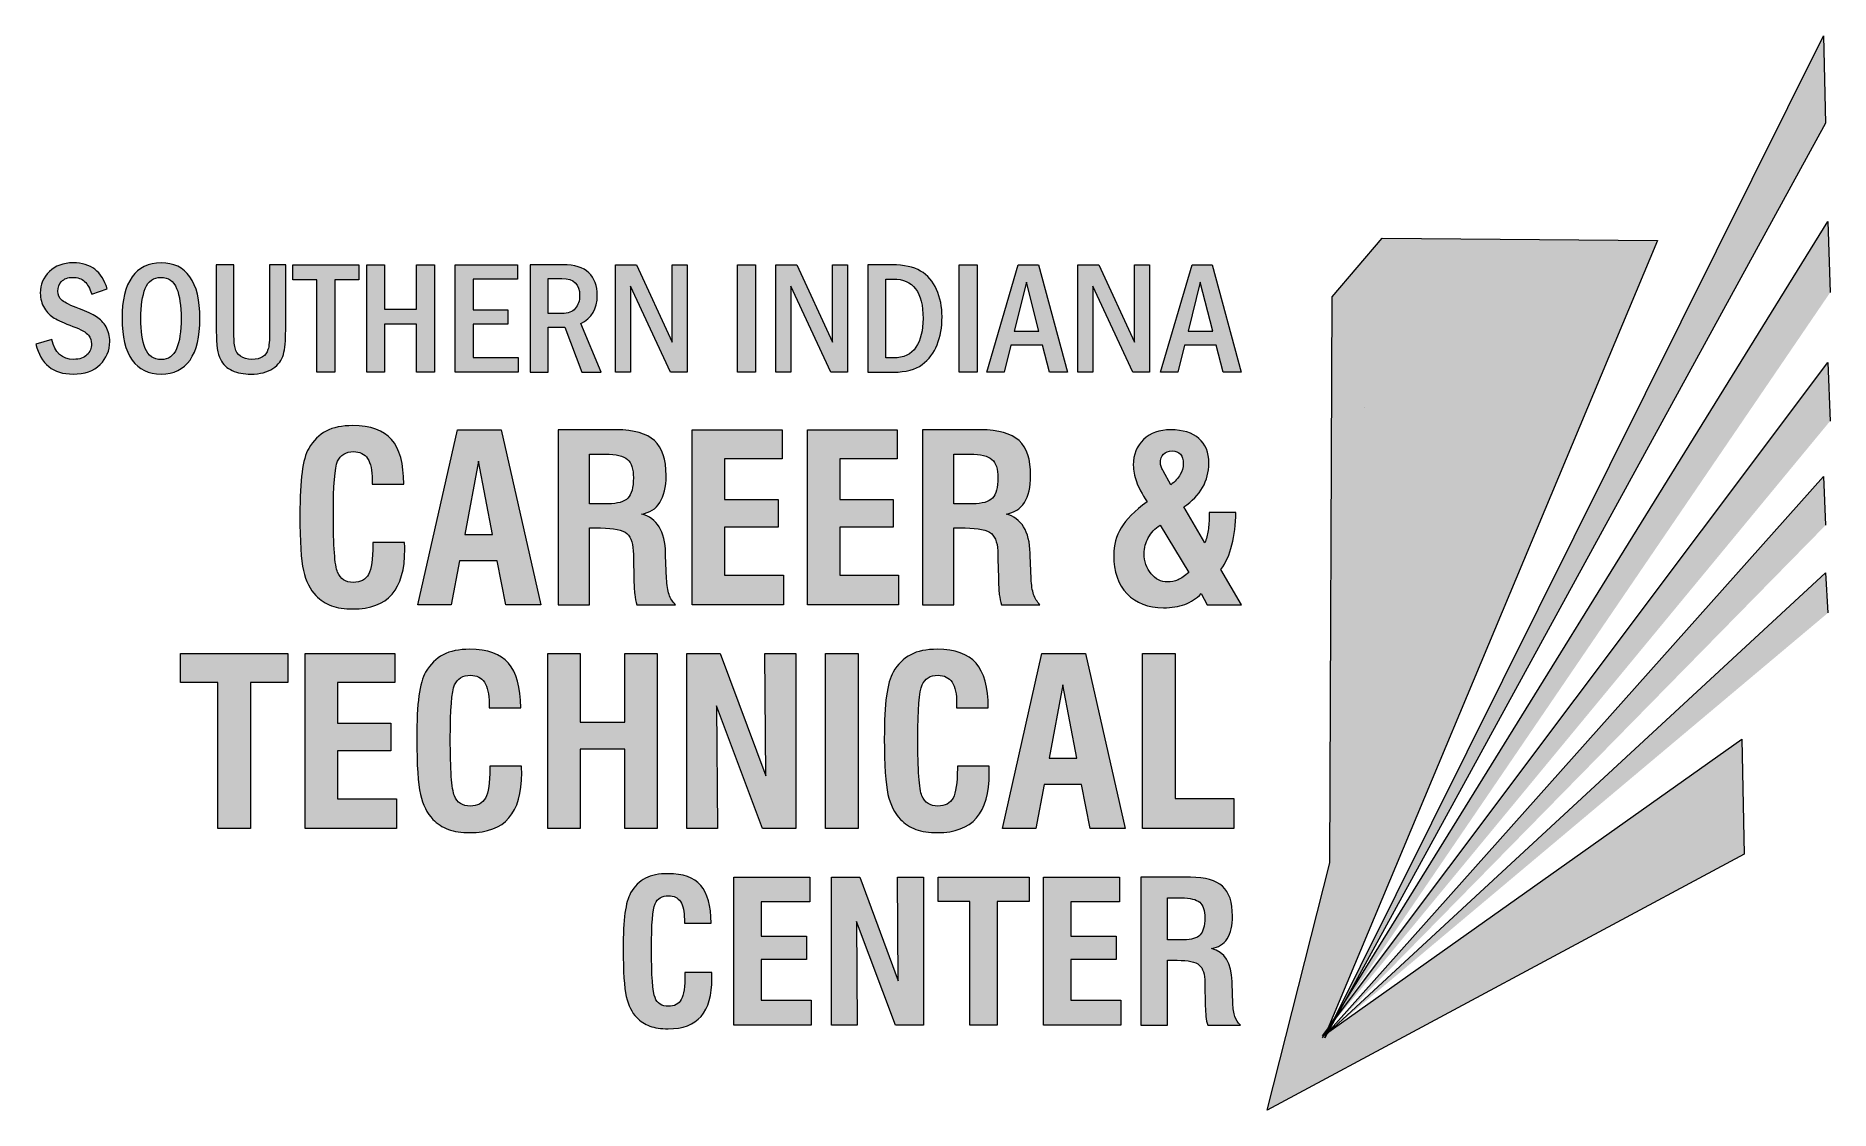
# Model space of a CAD drawing. Header units: inches. Extents: x 3.2 to 11.56, y 2.27 to 7.27.
import ezdxf

# ---------------------------------------------------------------- set-up
doc = ezdxf.new("R2010")
doc.units = ezdxf.units.IN
doc.header["$MEASUREMENT"] = 0
doc.layers.add('Layer 1', color=7, linetype='Continuous')
doc.layers.add('Layer 2', color=7, linetype='Continuous')

# ---------------------------------------------------------------- blocks, each defined once
blk = doc.blocks.new('block 2')
at = {"layer": 'Layer 2', "true_color": 0x6f7e42}
h = blk.add_hatch(color=67, dxfattribs=at)
h.dxf.hatch_style = 2
h.paths.add_polyline_path([(11.53, 7.2691), (11.5404, 6.8628), (9.2071, 2.6024)])
h = blk.add_hatch(color=67, dxfattribs=at)
h.dxf.hatch_style = 2
h.paths.add_polyline_path([(9.1967, 2.6024), (11.5507, 6.4045), (11.5613, 6.0735)])
h = blk.add_hatch(color=67, dxfattribs=at)
h.dxf.hatch_style = 2
h.paths.add_polyline_path([(9.1967, 2.6128), (11.5508, 5.7482), (11.5614, 5.4753)])
h = blk.add_hatch(color=67, dxfattribs=at)
h.dxf.hatch_style = 2
h.paths.add_polyline_path([(9.2071, 2.6128), (11.5301, 5.217), (11.5405, 4.9903)])
h = blk.add_hatch(color=67, dxfattribs=at)
h.dxf.hatch_style = 2
h.paths.add_polyline_path([(9.2071, 2.6128), (11.5404, 4.7691), (11.5508, 4.5814)])
at = {"layer": 'Layer 2', "lineweight": 0}
for points in [[(11.53, 7.2691), (11.5404, 6.8628), (9.2071, 2.6024), (11.53, 7.2691)], [(9.1967, 2.6024), (11.5507, 6.4045), (11.5613, 6.0735)], [(9.1967, 2.6128), (11.5508, 5.7482), (11.5614, 5.4753)], [(9.2071, 2.6128), (11.5301, 5.217), (11.5405, 4.9903)], [(9.2071, 2.6128), (11.5404, 4.7691), (11.5508, 4.5814)]]:
    blk.add_lwpolyline(points, dxfattribs=at)

msp = doc.modelspace()

# ---------------------------------------------------------------- hatches: boundary and pattern name
at = {"layer": 'Layer 1', "true_color": 0x6f7e42}
h = msp.add_hatch(color=67, dxfattribs=at)
h.dxf.hatch_style = 2
edge = h.paths.add_edge_path()
edge.add_spline(control_points=[(3.5354, 6.0913), (3.5354, 6.0913), (3.464, 6.0668), (3.464, 6.0668), (3.4556, 6.0933), (3.4446, 6.1128), (3.4309, 6.1255), (3.4172, 6.1381), (3.3986, 6.1444), (3.3749, 6.1444), (3.3529, 6.1444), (3.336, 6.138), (3.324, 6.1251), (3.3121, 6.1123), (3.3061, 6.0975), (3.3061, 6.0809), (3.3061, 6.0625), (3.3128, 6.0479), (3.3262, 6.037), (3.3397, 6.0261), (3.3665, 6.0131), (3.4067, 5.9979), (3.441, 5.985), (3.4673, 5.9726), (3.4858, 5.9609), (3.5043, 5.9492), (3.5193, 5.9335), (3.5308, 5.9139), (3.5422, 5.8942), (3.548, 5.8714), (3.548, 5.8456), (3.548, 5.8036), (3.533, 5.7678), (3.503, 5.7383), (3.4731, 5.7087), (3.4311, 5.694), (3.3771, 5.694), (3.2839, 5.694), (3.2262, 5.7406), (3.204, 5.8339), (3.204, 5.8339), (3.2787, 5.8547), (3.2787, 5.8547), (3.2918, 5.7932), (3.3258, 5.7624), (3.3808, 5.7624), (3.4077, 5.7624), (3.4281, 5.7693), (3.442, 5.7831), (3.4559, 5.7969), (3.4629, 5.814), (3.4629, 5.8342), (3.4629, 5.8491), (3.4581, 5.8629), (3.4485, 5.8756), (3.4389, 5.8883), (3.4149, 5.9018), (3.3767, 5.9163), (3.3363, 5.9314), (3.3071, 5.9442), (3.2893, 5.9547), (3.2714, 5.9652), (3.2562, 5.9807), (3.2436, 6.0012), (3.231, 6.0217), (3.2247, 6.045), (3.2247, 6.0712), (3.2247, 6.1109), (3.2387, 6.1444), (3.2667, 6.1715), (3.2947, 6.1986), (3.3318, 6.2122), (3.3782, 6.2122), (3.4603, 6.2122), (3.5127, 6.1719), (3.5354, 6.0913)], knot_values=[0, 0, 0, 0, 1, 1, 1, 2, 2, 2, 3, 3, 3, 4, 4, 4, 5, 5, 5, 6, 6, 6, 7, 7, 7, 8, 8, 8, 9, 9, 9, 10, 10, 10, 11, 11, 11, 12, 12, 12, 13, 13, 13, 14, 14, 14, 15, 15, 15, 16, 16, 16, 17, 17, 17, 18, 18, 18, 19, 19, 19, 20, 20, 20, 21, 21, 21, 22, 22, 22, 23, 23, 23, 24, 24, 24, 25, 25, 25, 25], degree=3, periodic=0)
h = msp.add_hatch(color=67, dxfattribs=at)
h.dxf.hatch_style = 2
edge = h.paths.add_edge_path()
edge.add_spline(control_points=[(3.9681, 5.9532), (3.9681, 5.8678), (3.9527, 5.8032), (3.9219, 5.7595), (3.8911, 5.7158), (3.8463, 5.694), (3.7876, 5.694), (3.7287, 5.694), (3.6836, 5.7158), (3.6523, 5.7593), (3.621, 5.8029), (3.6053, 5.8675), (3.6053, 5.9532), (3.6053, 6.0382), (3.6208, 6.1026), (3.6519, 6.1464), (3.683, 6.1902), (3.7281, 6.2122), (3.7873, 6.2122), (3.8457, 6.2122), (3.8905, 6.1904), (3.9215, 6.1468), (3.9526, 6.1032), (3.9681, 6.0387), (3.9681, 5.9532)], knot_values=[0, 0, 0, 0, 1, 1, 1, 2, 2, 2, 3, 3, 3, 4, 4, 4, 5, 5, 5, 6, 6, 6, 7, 7, 7, 8, 8, 8, 8], degree=3, periodic=0)
edge = h.paths.add_edge_path()
edge.add_spline(control_points=[(3.8805, 5.9531), (3.8805, 6.0124), (3.8735, 6.0592), (3.8596, 6.0933), (3.8456, 6.1274), (3.8213, 6.1444), (3.7865, 6.1444), (3.7518, 6.1444), (3.7275, 6.1273), (3.7137, 6.0931), (3.6999, 6.0589), (3.693, 6.0122), (3.693, 5.9531), (3.693, 5.8949), (3.6997, 5.8485), (3.7133, 5.8138), (3.7269, 5.7791), (3.7516, 5.7617), (3.7876, 5.7617), (3.8214, 5.7617), (3.8453, 5.7785), (3.8594, 5.8121), (3.8734, 5.8457), (3.8805, 5.8927), (3.8805, 5.9531)], knot_values=[0, 0, 0, 0, 1, 1, 1, 2, 2, 2, 3, 3, 3, 4, 4, 4, 5, 5, 5, 6, 6, 6, 7, 7, 7, 8, 8, 8, 8], degree=3, periodic=0)
h = msp.add_hatch(color=67, dxfattribs=at)
h.dxf.hatch_style = 2
edge = h.paths.add_edge_path()
edge.add_spline(control_points=[(4.0443, 6.203), (4.0443, 6.203), (4.1261, 6.203), (4.1261, 6.203), (4.1261, 6.203), (4.1261, 5.8928), (4.1261, 5.8928), (4.1261, 5.8581), (4.1279, 5.8326), (4.1316, 5.8161), (4.1353, 5.7996), (4.1438, 5.7866), (4.1569, 5.7769), (4.1701, 5.7673), (4.188, 5.7624), (4.2104, 5.7624), (4.2316, 5.7624), (4.2481, 5.7664), (4.26, 5.7743), (4.2718, 5.7823), (4.2802, 5.7935), (4.2851, 5.808), (4.29, 5.8226), (4.2925, 5.8513), (4.2925, 5.8943), (4.2925, 5.8943), (4.2925, 6.203), (4.2925, 6.203), (4.2925, 6.203), (4.3676, 6.203), (4.3676, 6.203), (4.3676, 6.203), (4.3676, 5.8983), (4.3676, 5.8983), (4.3676, 5.8495), (4.3641, 5.8119), (4.357, 5.7855), (4.35, 5.7591), (4.3337, 5.7373), (4.3082, 5.72), (4.2827, 5.7026), (4.2485, 5.694), (4.2056, 5.694), (4.1723, 5.694), (4.1434, 5.6994), (4.1188, 5.7103), (4.0943, 5.7211), (4.0758, 5.7387), (4.0632, 5.763), (4.0506, 5.7873), (4.0443, 5.8306), (4.0443, 5.8928), (4.0443, 5.8928), (4.0443, 6.203), (4.0443, 6.203)], knot_values=[0, 0, 0, 0, 1, 1, 1, 2, 2, 2, 3, 3, 3, 4, 4, 4, 5, 5, 5, 6, 6, 6, 7, 7, 7, 8, 8, 8, 9, 9, 9, 10, 10, 10, 11, 11, 11, 12, 12, 12, 13, 13, 13, 14, 14, 14, 15, 15, 15, 16, 16, 16, 17, 17, 17, 18, 18, 18, 18], degree=3, periodic=0)
h = msp.add_hatch(color=67, dxfattribs=at)
h.dxf.hatch_style = 2
h.paths.add_polyline_path([(4.4001, 6.203), (4.7086, 6.203), (4.7086, 6.1327), (4.5958, 6.1327), (4.5958, 5.7031), (4.5122, 5.7031), (4.5122, 6.1327), (4.4001, 6.1327)])
h = msp.add_hatch(color=67, dxfattribs=at)
h.dxf.hatch_style = 2
h.paths.add_polyline_path([(4.7448, 6.203), (4.8284, 6.203), (4.8284, 5.9957), (4.9771, 5.9957), (4.9771, 6.203), (5.0607, 6.203), (5.0607, 5.7031), (4.9771, 5.7031), (4.9771, 5.9258), (4.8284, 5.9258), (4.8284, 5.7031), (4.7448, 5.7031)])
h = msp.add_hatch(color=67, dxfattribs=at)
h.dxf.hatch_style = 2
h.paths.add_polyline_path([(5.1576, 6.203), (5.4468, 6.203), (5.4468, 6.1367), (5.2412, 6.1367), (5.2412, 5.9939), (5.4024, 5.9939), (5.4024, 5.9272), (5.2412, 5.9272), (5.2412, 5.7709), (5.4502, 5.7709), (5.4502, 5.7031), (5.1576, 5.7031)])
h = msp.add_hatch(color=67, dxfattribs=at)
h.dxf.hatch_style = 2
edge = h.paths.add_edge_path()
edge.add_spline(control_points=[(5.506, 6.203), (5.506, 6.203), (5.658, 6.203), (5.658, 6.203), (5.713, 6.203), (5.7536, 6.1907), (5.7797, 6.166), (5.8058, 6.1413), (5.8189, 6.106), (5.8189, 6.0598), (5.8189, 5.9983), (5.7931, 5.9547), (5.7416, 5.9291), (5.7416, 5.9291), (5.8374, 5.7031), (5.8374, 5.7031), (5.8374, 5.7031), (5.7467, 5.7031), (5.7467, 5.7031), (5.7467, 5.7031), (5.6683, 5.9119), (5.6683, 5.9119), (5.6683, 5.9119), (5.5896, 5.9119), (5.5896, 5.9119), (5.5896, 5.9119), (5.5896, 5.7031), (5.5896, 5.7031), (5.5896, 5.7031), (5.506, 5.7031), (5.506, 5.7031), (5.506, 5.7031), (5.506, 6.203), (5.506, 6.203)], knot_values=[0, 0, 0, 0, 1, 1, 1, 2, 2, 2, 3, 3, 3, 4, 4, 4, 5, 5, 5, 6, 6, 6, 7, 7, 7, 8, 8, 8, 9, 9, 9, 10, 10, 10, 11, 11, 11, 11], degree=3, periodic=0)
edge = h.paths.add_edge_path()
edge.add_spline(control_points=[(5.5896, 6.1389), (5.5896, 6.1389), (5.5896, 5.9759), (5.5896, 5.9759), (5.5896, 5.9759), (5.6536, 5.9759), (5.6536, 5.9759), (5.6822, 5.9759), (5.7032, 5.9838), (5.7166, 5.9994), (5.7301, 6.015), (5.7368, 6.0354), (5.7368, 6.0605), (5.7368, 6.1128), (5.7093, 6.1389), (5.6543, 6.1389), (5.6543, 6.1389), (5.5896, 6.1389), (5.5896, 6.1389)], knot_values=[0, 0, 0, 0, 1, 1, 1, 2, 2, 2, 3, 3, 3, 4, 4, 4, 5, 5, 5, 6, 6, 6, 6], degree=3, periodic=0)
h = msp.add_hatch(color=67, dxfattribs=at)
h.dxf.hatch_style = 2
h.paths.add_polyline_path([(5.9032, 6.203), (6.0017, 6.203), (6.1677, 5.8426), (6.1677, 6.203), (6.2376, 6.203), (6.2376, 5.7031), (6.1595, 5.7031), (5.9731, 6.1034), (5.9731, 5.7031), (5.9032, 5.7031)])
h = msp.add_hatch(color=67, dxfattribs=at)
h.dxf.hatch_style = 2
h.paths.add_polyline_path([(6.4728, 6.203), (6.5564, 6.203), (6.5564, 5.7031), (6.4728, 5.7031)])
h = msp.add_hatch(color=67, dxfattribs=at)
h.dxf.hatch_style = 2
h.paths.add_polyline_path([(6.6507, 6.203), (6.7492, 6.203), (6.9152, 5.8426), (6.9152, 6.203), (6.9851, 6.203), (6.9851, 5.7031), (6.907, 5.7031), (6.7206, 6.1034), (6.7206, 5.7031), (6.6507, 5.7031)])
h = msp.add_hatch(color=67, dxfattribs=at)
h.dxf.hatch_style = 2
edge = h.paths.add_edge_path()
edge.add_spline(control_points=[(7.079, 6.203), (7.079, 6.203), (7.1927, 6.203), (7.1927, 6.203), (7.2477, 6.203), (7.2917, 6.1933), (7.3247, 6.1741), (7.3576, 6.1548), (7.3826, 6.1261), (7.3995, 6.088), (7.4164, 6.0499), (7.4248, 6.0077), (7.4248, 5.9613), (7.4248, 5.9125), (7.4172, 5.869), (7.4021, 5.8307), (7.3869, 5.7925), (7.3637, 5.7617), (7.3325, 5.7383), (7.3012, 5.7148), (7.2567, 5.7031), (7.199, 5.7031), (7.199, 5.7031), (7.079, 5.7031), (7.079, 5.7031), (7.079, 5.7031), (7.079, 6.203), (7.079, 6.203)], knot_values=[0, 0, 0, 0, 1, 1, 1, 2, 2, 2, 3, 3, 3, 4, 4, 4, 5, 5, 5, 6, 6, 6, 7, 7, 7, 8, 8, 8, 9, 9, 9, 9], degree=3, periodic=0)
edge = h.paths.add_edge_path()
edge.add_spline(control_points=[(7.1626, 6.1367), (7.1626, 6.1367), (7.1626, 5.7694), (7.1626, 5.7694), (7.1626, 5.7694), (7.1974, 5.7694), (7.1974, 5.7694), (7.2461, 5.7694), (7.2814, 5.7861), (7.3034, 5.8194), (7.3254, 5.8527), (7.3364, 5.8972), (7.3364, 5.9529), (7.3364, 6.0754), (7.2901, 6.1367), (7.1974, 6.1367), (7.1974, 6.1367), (7.1626, 6.1367), (7.1626, 6.1367)], knot_values=[0, 0, 0, 0, 1, 1, 1, 2, 2, 2, 3, 3, 3, 4, 4, 4, 5, 5, 5, 6, 6, 6, 6], degree=3, periodic=0)
h = msp.add_hatch(color=67, dxfattribs=at)
h.dxf.hatch_style = 2
h.paths.add_polyline_path([(7.5047, 6.203), (7.5883, 6.203), (7.5883, 5.7031), (7.5047, 5.7031)])
h = msp.add_hatch(color=67, dxfattribs=at)
h.dxf.hatch_style = 2
h.paths.add_polyline_path([(7.78, 6.203), (7.8737, 6.203), (8.0092, 5.7031), (7.9246, 5.7031), (7.8929, 5.8284), (7.7449, 5.8284), (7.7135, 5.7031), (7.6338, 5.7031)])
h.paths.add_polyline_path([(7.8764, 5.8935), (7.8185, 6.1224), (7.7612, 5.8935)])
h = msp.add_hatch(color=67, dxfattribs=at)
h.dxf.hatch_style = 2
h.paths.add_polyline_path([(8.0569, 6.203), (8.1554, 6.203), (8.3214, 5.8426), (8.3214, 6.203), (8.3913, 6.203), (8.3913, 5.7031), (8.3132, 5.7031), (8.1268, 6.1034), (8.1268, 5.7031), (8.0569, 5.7031)])
h = msp.add_hatch(color=67, dxfattribs=at)
h.dxf.hatch_style = 2
h.paths.add_polyline_path([(8.5892, 6.203), (8.6829, 6.203), (8.8185, 5.7031), (8.7338, 5.7031), (8.7022, 5.8284), (8.5541, 5.8284), (8.5227, 5.7031), (8.443, 5.7031)])
h.paths.add_polyline_path([(8.6857, 5.8935), (8.6278, 6.1224), (8.5705, 5.8935)])
at = {"layer": 'Layer 1', "true_color": 0x335778}
h = msp.add_hatch(color=157, dxfattribs=at)
h.dxf.hatch_style = 2
edge = h.paths.add_edge_path()
edge.add_spline(control_points=[(4.7737, 4.9102), (4.7737, 4.9102), (4.9213, 4.9102), (4.9213, 4.9102), (4.9213, 4.9066), (4.9215, 4.9014), (4.9218, 4.8946), (4.9222, 4.8877), (4.9224, 4.8823), (4.9224, 4.8784), (4.9224, 4.7843), (4.9025, 4.7144), (4.8629, 4.6687), (4.8232, 4.623), (4.7624, 4.6002), (4.6806, 4.6002), (4.6418, 4.6002), (4.6085, 4.6052), (4.5807, 4.6153), (4.5528, 4.6253), (4.5288, 4.6409), (4.5087, 4.6621), (4.4812, 4.6903), (4.4618, 4.7291), (4.4505, 4.7785), (4.4392, 4.8278), (4.4336, 4.9139), (4.4336, 5.0366), (4.4336, 5.1205), (4.437, 5.1873), (4.4437, 5.2368), (4.4504, 5.2863), (4.4608, 5.3233), (4.4749, 5.3476), (4.4967, 5.385), (4.5239, 5.4121), (4.5563, 5.4288), (4.5888, 5.4456), (4.6302, 5.454), (4.6806, 5.454), (4.7632, 5.454), (4.8232, 5.4324), (4.8608, 5.3894), (4.8983, 5.3464), (4.9173, 5.2773), (4.9176, 5.1821), (4.9176, 5.1821), (4.7706, 5.1821), (4.7706, 5.1821), (4.7706, 5.1821), (4.7706, 5.2016), (4.7706, 5.2016), (4.7706, 5.2457), (4.7634, 5.2786), (4.7491, 5.3003), (4.7349, 5.322), (4.7131, 5.3328), (4.6838, 5.3328), (4.6475, 5.3328), (4.6227, 5.3178), (4.6095, 5.2879), (4.5963, 5.2579), (4.5897, 5.175), (4.5897, 5.0392), (4.5897, 4.8925), (4.5961, 4.8033), (4.609, 4.7716), (4.6218, 4.7398), (4.6464, 4.724), (4.6828, 4.724), (4.7166, 4.724), (4.7402, 4.7364), (4.7536, 4.7613), (4.767, 4.7861), (4.7737, 4.8321), (4.7737, 4.8991), (4.7737, 4.8991), (4.7737, 4.9102), (4.7737, 4.9102)], knot_values=[0, 0, 0, 0, 1, 1, 1, 2, 2, 2, 3, 3, 3, 4, 4, 4, 5, 5, 5, 6, 6, 6, 7, 7, 7, 8, 8, 8, 9, 9, 9, 10, 10, 10, 11, 11, 11, 12, 12, 12, 13, 13, 13, 14, 14, 14, 15, 15, 15, 16, 16, 16, 17, 17, 17, 18, 18, 18, 19, 19, 19, 20, 20, 20, 21, 21, 21, 22, 22, 22, 23, 23, 23, 24, 24, 24, 25, 25, 25, 26, 26, 26, 26], degree=3, periodic=0)
h = msp.add_hatch(color=157, dxfattribs=at)
h.dxf.hatch_style = 2
h.paths.add_polyline_path([(4.9837, 4.6198), (5.1673, 5.4344), (5.3709, 5.4344), (5.5561, 4.6198), (5.3926, 4.6198), (5.3524, 4.8245), (5.1779, 4.8245), (5.1387, 4.6198)])
h.paths.add_polyline_path([(5.2017, 4.9467), (5.3307, 4.9467), (5.2657, 5.2884)])
h = msp.add_hatch(color=157, dxfattribs=at)
h.dxf.hatch_style = 2
edge = h.paths.add_edge_path()
edge.add_spline(control_points=[(5.636, 4.6198), (5.636, 4.6198), (5.636, 5.4344), (5.636, 5.4344), (5.636, 5.4344), (5.9079, 5.4344), (5.9079, 5.4344), (5.99, 5.4344), (6.0492, 5.4177), (6.0853, 5.3844), (6.1215, 5.3511), (6.1395, 5.2967), (6.1395, 5.2212), (6.1395, 5.1683), (6.1298, 5.1266), (6.1104, 5.0961), (6.0911, 5.0656), (6.0625, 5.0477), (6.0248, 5.0424), (6.0967, 5.0234), (6.1343, 4.9625), (6.1374, 4.8599), (6.1374, 4.8553), (6.1374, 4.8518), (6.1374, 4.8493), (6.1374, 4.8493), (6.1417, 4.7414), (6.1417, 4.7414), (6.1431, 4.7107), (6.1469, 4.6862), (6.1533, 4.6676), (6.1596, 4.6491), (6.1695, 4.6332), (6.1829, 4.6198), (6.1829, 4.6198), (6.0031, 4.6198), (6.0031, 4.6198), (5.9988, 4.6335), (5.9957, 4.6497), (5.9935, 4.6682), (5.9914, 4.6867), (5.99, 4.7129), (5.9893, 4.7467), (5.9893, 4.7467), (5.9872, 4.8319), (5.9872, 4.8319), (5.9872, 4.8319), (5.9872, 4.8536), (5.9872, 4.8536), (5.9872, 4.9008), (5.9771, 4.9333), (5.957, 4.9509), (5.9369, 4.9685), (5.896, 4.9773), (5.8343, 4.9773), (5.8343, 4.9773), (5.7825, 4.9773), (5.7825, 4.9773), (5.7825, 4.9773), (5.7825, 4.6198), (5.7825, 4.6198), (5.7825, 4.6198), (5.636, 4.6198), (5.636, 4.6198)], knot_values=[0, 0, 0, 0, 1, 1, 1, 2, 2, 2, 3, 3, 3, 4, 4, 4, 5, 5, 5, 6, 6, 6, 7, 7, 7, 8, 8, 8, 9, 9, 9, 10, 10, 10, 11, 11, 11, 12, 12, 12, 13, 13, 13, 14, 14, 14, 15, 15, 15, 16, 16, 16, 17, 17, 17, 18, 18, 18, 19, 19, 19, 20, 20, 20, 21, 21, 21, 21], degree=3, periodic=0)
edge = h.paths.add_edge_path()
edge.add_spline(control_points=[(5.7825, 5.09), (5.7825, 5.09), (5.8698, 5.09), (5.8698, 5.09), (5.9138, 5.09), (5.9444, 5.0988), (5.9615, 5.1165), (5.9786, 5.1341), (5.9872, 5.1657), (5.9872, 5.2112), (5.9872, 5.2517), (5.9779, 5.2801), (5.9592, 5.2963), (5.9405, 5.3125), (5.9064, 5.3207), (5.8571, 5.3207), (5.8571, 5.3207), (5.7825, 5.3207), (5.7825, 5.3207), (5.7825, 5.3207), (5.7825, 5.09), (5.7825, 5.09)], knot_values=[0, 0, 0, 0, 1, 1, 1, 2, 2, 2, 3, 3, 3, 4, 4, 4, 5, 5, 5, 6, 6, 6, 7, 7, 7, 7], degree=3, periodic=0)
h = msp.add_hatch(color=157, dxfattribs=at)
h.dxf.hatch_style = 2
h.paths.add_polyline_path([(6.2612, 4.6198), (6.2612, 5.4344), (6.6796, 5.4344), (6.6796, 5.299), (6.412, 5.299), (6.412, 5.1106), (6.6611, 5.1106), (6.6611, 4.9816), (6.412, 4.9816), (6.412, 4.7573), (6.686, 4.7573), (6.686, 4.6198)])
h = msp.add_hatch(color=157, dxfattribs=at)
h.dxf.hatch_style = 2
h.paths.add_polyline_path([(6.7976, 4.6198), (6.7976, 5.4344), (7.216, 5.4344), (7.216, 5.299), (6.9483, 5.299), (6.9483, 5.1106), (7.1975, 5.1106), (7.1975, 4.9816), (6.9483, 4.9816), (6.9483, 4.7573), (7.2223, 4.7573), (7.2223, 4.6198)])
h = msp.add_hatch(color=157, dxfattribs=at)
h.dxf.hatch_style = 2
edge = h.paths.add_edge_path()
edge.add_spline(control_points=[(7.3339, 4.6198), (7.3339, 4.6198), (7.3339, 5.4344), (7.3339, 5.4344), (7.3339, 5.4344), (7.6058, 5.4344), (7.6058, 5.4344), (7.688, 5.4344), (7.7472, 5.4177), (7.7833, 5.3844), (7.8195, 5.3511), (7.8375, 5.2967), (7.8375, 5.2212), (7.8375, 5.1683), (7.8278, 5.1266), (7.8084, 5.0961), (7.789, 5.0656), (7.7605, 5.0477), (7.7228, 5.0424), (7.7947, 5.0234), (7.8322, 4.9625), (7.8354, 4.8599), (7.8354, 4.8553), (7.8354, 4.8518), (7.8354, 4.8493), (7.8354, 4.8493), (7.8396, 4.7414), (7.8396, 4.7414), (7.8411, 4.7107), (7.8449, 4.6862), (7.8513, 4.6676), (7.8576, 4.6491), (7.8675, 4.6332), (7.8809, 4.6198), (7.8809, 4.6198), (7.701, 4.6198), (7.701, 4.6198), (7.6968, 4.6335), (7.6936, 4.6497), (7.6915, 4.6682), (7.6894, 4.6867), (7.688, 4.7129), (7.6873, 4.7467), (7.6873, 4.7467), (7.6852, 4.8319), (7.6852, 4.8319), (7.6852, 4.8319), (7.6852, 4.8536), (7.6852, 4.8536), (7.6852, 4.9008), (7.6751, 4.9333), (7.655, 4.9509), (7.6349, 4.9685), (7.594, 4.9773), (7.5323, 4.9773), (7.5323, 4.9773), (7.4805, 4.9773), (7.4805, 4.9773), (7.4805, 4.9773), (7.4805, 4.6198), (7.4805, 4.6198), (7.4805, 4.6198), (7.3339, 4.6198), (7.3339, 4.6198)], knot_values=[0, 0, 0, 0, 1, 1, 1, 2, 2, 2, 3, 3, 3, 4, 4, 4, 5, 5, 5, 6, 6, 6, 7, 7, 7, 8, 8, 8, 9, 9, 9, 10, 10, 10, 11, 11, 11, 12, 12, 12, 13, 13, 13, 14, 14, 14, 15, 15, 15, 16, 16, 16, 17, 17, 17, 18, 18, 18, 19, 19, 19, 20, 20, 20, 21, 21, 21, 21], degree=3, periodic=0)
edge = h.paths.add_edge_path()
edge.add_spline(control_points=[(7.4805, 5.09), (7.4805, 5.09), (7.5677, 5.09), (7.5677, 5.09), (7.6118, 5.09), (7.6424, 5.0988), (7.6595, 5.1165), (7.6766, 5.1341), (7.6852, 5.1657), (7.6852, 5.2112), (7.6852, 5.2517), (7.6758, 5.2801), (7.6572, 5.2963), (7.6385, 5.3125), (7.6044, 5.3207), (7.5551, 5.3207), (7.5551, 5.3207), (7.4805, 5.3207), (7.4805, 5.3207), (7.4805, 5.3207), (7.4805, 5.09), (7.4805, 5.09)], knot_values=[0, 0, 0, 0, 1, 1, 1, 2, 2, 2, 3, 3, 3, 4, 4, 4, 5, 5, 5, 6, 6, 6, 7, 7, 7, 7], degree=3, periodic=0)
h = msp.add_hatch(color=157, dxfattribs=at)
h.dxf.hatch_style = 2
edge = h.paths.add_edge_path()
edge.add_spline(control_points=[(8.659, 4.6198), (8.659, 4.6198), (8.632, 4.6716), (8.632, 4.6716), (8.6095, 4.649), (8.5839, 4.6324), (8.5554, 4.6216), (8.5268, 4.6109), (8.4938, 4.6055), (8.4564, 4.6055), (8.3848, 4.6055), (8.3283, 4.6273), (8.2869, 4.6711), (8.2455, 4.7148), (8.2247, 4.7742), (8.2247, 4.8493), (8.2247, 4.8977), (8.2362, 4.9406), (8.2591, 4.9781), (8.2821, 5.0157), (8.3223, 5.0562), (8.3797, 5.0995), (8.3565, 5.1359), (8.34, 5.1672), (8.3303, 5.1934), (8.3206, 5.2197), (8.3157, 5.2452), (8.3157, 5.2699), (8.3157, 5.3192), (8.3316, 5.359), (8.3633, 5.3892), (8.3951, 5.4193), (8.4374, 5.4344), (8.4903, 5.4344), (8.5471, 5.4344), (8.5908, 5.421), (8.6215, 5.3942), (8.6521, 5.3674), (8.6675, 5.3291), (8.6675, 5.2794), (8.6675, 5.2378), (8.6577, 5.1998), (8.6381, 5.1654), (8.6186, 5.131), (8.5897, 5.1011), (8.5516, 5.0757), (8.5516, 5.0757), (8.6495, 4.9081), (8.6495, 4.9081), (8.6559, 4.9257), (8.6607, 4.9451), (8.664, 4.9662), (8.6674, 4.9874), (8.6691, 5.0109), (8.6691, 5.0366), (8.6691, 5.0366), (8.6691, 5.0498), (8.6691, 5.0498), (8.6691, 5.0498), (8.7934, 5.0498), (8.7934, 5.0498), (8.7927, 4.9934), (8.7866, 4.943), (8.7751, 4.8988), (8.7637, 4.8545), (8.7466, 4.816), (8.7241, 4.7832), (8.7241, 4.7832), (8.8204, 4.6198), (8.8204, 4.6198), (8.8204, 4.6198), (8.659, 4.6198), (8.659, 4.6198)], knot_values=[0, 0, 0, 0, 1, 1, 1, 2, 2, 2, 3, 3, 3, 4, 4, 4, 5, 5, 5, 6, 6, 6, 7, 7, 7, 8, 8, 8, 9, 9, 9, 10, 10, 10, 11, 11, 11, 12, 12, 12, 13, 13, 13, 14, 14, 14, 15, 15, 15, 16, 16, 16, 17, 17, 17, 18, 18, 18, 19, 19, 19, 20, 20, 20, 21, 21, 21, 22, 22, 22, 23, 23, 23, 24, 24, 24, 24], degree=3, periodic=0)
edge = h.paths.add_edge_path()
edge.add_spline(control_points=[(8.5744, 4.7705), (8.5744, 4.7705), (8.4411, 4.9911), (8.4411, 4.9911), (8.4168, 4.9745), (8.3982, 4.9549), (8.3855, 4.9321), (8.3728, 4.9094), (8.3665, 4.8848), (8.3665, 4.8583), (8.3665, 4.8213), (8.3771, 4.79), (8.3982, 4.7644), (8.4194, 4.7389), (8.445, 4.7261), (8.4749, 4.7261), (8.4922, 4.7261), (8.5085, 4.7294), (8.5239, 4.7361), (8.5392, 4.7428), (8.5561, 4.7543), (8.5744, 4.7705)], knot_values=[0, 0, 0, 0, 1, 1, 1, 2, 2, 2, 3, 3, 3, 4, 4, 4, 5, 5, 5, 6, 6, 6, 7, 7, 7, 7], degree=3, periodic=0)
edge = h.paths.add_edge_path()
edge.add_spline(control_points=[(8.4903, 5.1778), (8.51, 5.1937), (8.5247, 5.2096), (8.5342, 5.2257), (8.5437, 5.2417), (8.5485, 5.2586), (8.5485, 5.2762), (8.5485, 5.2956), (8.5441, 5.3104), (8.5353, 5.3207), (8.5264, 5.3309), (8.5135, 5.336), (8.4966, 5.336), (8.479, 5.336), (8.4655, 5.3311), (8.4562, 5.3214), (8.4468, 5.3117), (8.4422, 5.2977), (8.4422, 5.2794), (8.4422, 5.2752), (8.4432, 5.27), (8.4453, 5.2638), (8.4474, 5.2576), (8.4504, 5.251), (8.4543, 5.244), (8.4543, 5.244), (8.4903, 5.1778), (8.4903, 5.1778)], knot_values=[0, 0, 0, 0, 1, 1, 1, 2, 2, 2, 3, 3, 3, 4, 4, 4, 5, 5, 5, 6, 6, 6, 7, 7, 7, 8, 8, 8, 9, 9, 9, 9], degree=3, periodic=0)
h = msp.add_hatch(color=157, dxfattribs=at)
h.dxf.hatch_style = 2
h.paths.add_polyline_path([(4.052, 3.5781), (4.052, 4.2584), (3.8774, 4.2584), (3.8774, 4.3927), (4.3783, 4.3927), (4.3783, 4.2584), (4.2038, 4.2584), (4.2038, 3.5781)])
h = msp.add_hatch(color=157, dxfattribs=at)
h.dxf.hatch_style = 2
h.paths.add_polyline_path([(4.4582, 3.5781), (4.4582, 4.3927), (4.8766, 4.3927), (4.8766, 4.2573), (4.609, 4.2573), (4.609, 4.069), (4.8581, 4.069), (4.8581, 3.9399), (4.609, 3.9399), (4.609, 3.7156), (4.883, 3.7156), (4.883, 3.5781)])
h = msp.add_hatch(color=157, dxfattribs=at)
h.dxf.hatch_style = 2
edge = h.paths.add_edge_path()
edge.add_spline(control_points=[(5.3183, 3.8685), (5.3183, 3.8685), (5.4659, 3.8685), (5.4659, 3.8685), (5.4659, 3.865), (5.4661, 3.8598), (5.4664, 3.8529), (5.4668, 3.846), (5.467, 3.8406), (5.467, 3.8368), (5.467, 3.7426), (5.4471, 3.6727), (5.4074, 3.627), (5.3678, 3.5814), (5.307, 3.5585), (5.2252, 3.5585), (5.1864, 3.5585), (5.1531, 3.5636), (5.1252, 3.5736), (5.0974, 3.5837), (5.0734, 3.5993), (5.0533, 3.6204), (5.0258, 3.6486), (5.0064, 3.6874), (4.9951, 3.7368), (4.9838, 3.7862), (4.9782, 3.8722), (4.9782, 3.9949), (4.9782, 4.0789), (4.9815, 4.1456), (4.9882, 4.1951), (4.9949, 4.2447), (5.0053, 4.2816), (5.0194, 4.306), (5.0413, 4.3433), (5.0685, 4.3704), (5.1009, 4.3872), (5.1333, 4.4039), (5.1748, 4.4123), (5.2252, 4.4123), (5.3077, 4.4123), (5.3678, 4.3908), (5.4053, 4.3478), (5.4429, 4.3047), (5.4618, 4.2356), (5.4622, 4.1404), (5.4622, 4.1404), (5.3151, 4.1404), (5.3151, 4.1404), (5.3151, 4.1404), (5.3151, 4.16), (5.3151, 4.16), (5.3151, 4.204), (5.308, 4.2369), (5.2937, 4.2586), (5.2794, 4.2803), (5.2577, 4.2912), (5.2284, 4.2912), (5.1921, 4.2912), (5.1673, 4.2762), (5.1541, 4.2462), (5.1408, 4.2162), (5.1342, 4.1333), (5.1342, 3.9976), (5.1342, 3.8509), (5.1407, 3.7617), (5.1535, 3.7299), (5.1664, 3.6982), (5.191, 3.6823), (5.2273, 3.6823), (5.2612, 3.6823), (5.2848, 3.6947), (5.2982, 3.7196), (5.3116, 3.7445), (5.3183, 3.7904), (5.3183, 3.8574), (5.3183, 3.8574), (5.3183, 3.8685), (5.3183, 3.8685)], knot_values=[0, 0, 0, 0, 1, 1, 1, 2, 2, 2, 3, 3, 3, 4, 4, 4, 5, 5, 5, 6, 6, 6, 7, 7, 7, 8, 8, 8, 9, 9, 9, 10, 10, 10, 11, 11, 11, 12, 12, 12, 13, 13, 13, 14, 14, 14, 15, 15, 15, 16, 16, 16, 17, 17, 17, 18, 18, 18, 19, 19, 19, 20, 20, 20, 21, 21, 21, 22, 22, 22, 23, 23, 23, 24, 24, 24, 25, 25, 25, 26, 26, 26, 26], degree=3, periodic=0)
h = msp.add_hatch(color=157, dxfattribs=at)
h.dxf.hatch_style = 2
h.paths.add_polyline_path([(5.5881, 3.5781), (5.5881, 4.3927), (5.7388, 4.3927), (5.7388, 4.0732), (5.9467, 4.0732), (5.9467, 4.3927), (6.0975, 4.3927), (6.0975, 3.5781), (5.9467, 3.5781), (5.9467, 3.9473), (5.7388, 3.9473), (5.7388, 3.5781)])
h = msp.add_hatch(color=157, dxfattribs=at)
h.dxf.hatch_style = 2
h.paths.add_polyline_path([(6.2361, 3.5781), (6.2361, 4.3927), (6.3921, 4.3927), (6.6042, 3.823), (6.6, 4.3927), (6.7434, 4.3927), (6.7434, 3.5781), (6.5884, 3.5781), (6.3747, 4.1489), (6.3789, 3.5781)])
h = msp.add_hatch(color=157, dxfattribs=at)
h.dxf.hatch_style = 2
h.paths.add_polyline_path([(6.882, 3.5781), (6.882, 4.3927), (7.0338, 4.3927), (7.0338, 3.5781)])
h = msp.add_hatch(color=157, dxfattribs=at)
h.dxf.hatch_style = 2
edge = h.paths.add_edge_path()
edge.add_spline(control_points=[(7.4961, 3.8685), (7.4961, 3.8685), (7.6437, 3.8685), (7.6437, 3.8685), (7.6437, 3.865), (7.6438, 3.8598), (7.6442, 3.8529), (7.6445, 3.846), (7.6447, 3.8406), (7.6447, 3.8368), (7.6447, 3.7426), (7.6249, 3.6727), (7.5852, 3.627), (7.5456, 3.5814), (7.4848, 3.5585), (7.403, 3.5585), (7.3642, 3.5585), (7.3309, 3.5636), (7.303, 3.5736), (7.2752, 3.5837), (7.2512, 3.5993), (7.2311, 3.6204), (7.2036, 3.6486), (7.1842, 3.6874), (7.1729, 3.7368), (7.1616, 3.7862), (7.156, 3.8722), (7.156, 3.9949), (7.156, 4.0789), (7.1593, 4.1456), (7.166, 4.1951), (7.1727, 4.2447), (7.1831, 4.2816), (7.1972, 4.306), (7.2191, 4.3433), (7.2462, 4.3704), (7.2787, 4.3872), (7.3111, 4.4039), (7.3526, 4.4123), (7.403, 4.4123), (7.4855, 4.4123), (7.5456, 4.3908), (7.5831, 4.3478), (7.6207, 4.3047), (7.6396, 4.2356), (7.64, 4.1404), (7.64, 4.1404), (7.4929, 4.1404), (7.4929, 4.1404), (7.4929, 4.1404), (7.4929, 4.16), (7.4929, 4.16), (7.4929, 4.204), (7.4858, 4.2369), (7.4715, 4.2586), (7.4572, 4.2803), (7.4354, 4.2912), (7.4062, 4.2912), (7.3698, 4.2912), (7.3451, 4.2762), (7.3319, 4.2462), (7.3186, 4.2162), (7.312, 4.1333), (7.312, 3.9976), (7.312, 3.8509), (7.3184, 3.7617), (7.3313, 3.7299), (7.3442, 3.6982), (7.3688, 3.6823), (7.4051, 3.6823), (7.439, 3.6823), (7.4626, 3.6947), (7.476, 3.7196), (7.4894, 3.7445), (7.4961, 3.7904), (7.4961, 3.8574), (7.4961, 3.8574), (7.4961, 3.8685), (7.4961, 3.8685)], knot_values=[0, 0, 0, 0, 1, 1, 1, 2, 2, 2, 3, 3, 3, 4, 4, 4, 5, 5, 5, 6, 6, 6, 7, 7, 7, 8, 8, 8, 9, 9, 9, 10, 10, 10, 11, 11, 11, 12, 12, 12, 13, 13, 13, 14, 14, 14, 15, 15, 15, 16, 16, 16, 17, 17, 17, 18, 18, 18, 19, 19, 19, 20, 20, 20, 21, 21, 21, 22, 22, 22, 23, 23, 23, 24, 24, 24, 25, 25, 25, 26, 26, 26, 26], degree=3, periodic=0)
h = msp.add_hatch(color=157, dxfattribs=at)
h.dxf.hatch_style = 2
h.paths.add_polyline_path([(7.7061, 3.5781), (7.8896, 4.3927), (8.0933, 4.3927), (8.2784, 3.5781), (8.115, 3.5781), (8.0748, 3.7828), (7.9002, 3.7828), (7.8611, 3.5781)])
h.paths.add_polyline_path([(7.924, 3.905), (8.0531, 3.905), (7.988, 4.2467)])
h = msp.add_hatch(color=157, dxfattribs=at)
h.dxf.hatch_style = 2
h.paths.add_polyline_path([(8.3583, 3.5781), (8.3583, 4.3927), (8.5101, 4.3927), (8.5101, 3.7167), (8.7841, 3.7167), (8.7841, 3.5781)])
h = msp.add_hatch(color=157, dxfattribs=at)
h.dxf.hatch_style = 2
edge = h.paths.add_edge_path()
edge.add_spline(control_points=[(6.2272, 2.9072), (6.2272, 2.9072), (6.3521, 2.9072), (6.3521, 2.9072), (6.3521, 2.9042), (6.3522, 2.8998), (6.3525, 2.894), (6.3528, 2.8882), (6.353, 2.8836), (6.353, 2.8803), (6.353, 2.8007), (6.3362, 2.7415), (6.3026, 2.7029), (6.269, 2.6642), (6.2176, 2.6449), (6.1484, 2.6449), (6.1156, 2.6449), (6.0874, 2.6492), (6.0638, 2.6577), (6.0402, 2.6662), (6.02, 2.6794), (6.0029, 2.6973), (5.9797, 2.7212), (5.9633, 2.754), (5.9537, 2.7957), (5.9442, 2.8375), (5.9394, 2.9103), (5.9394, 3.0142), (5.9394, 3.0852), (5.9422, 3.1417), (5.9479, 3.1836), (5.9536, 3.2255), (5.9624, 3.2568), (5.9743, 3.2774), (5.9928, 3.309), (6.0158, 3.3319), (6.0432, 3.3461), (6.0707, 3.3602), (6.1057, 3.3673), (6.1484, 3.3673), (6.2182, 3.3673), (6.269, 3.3491), (6.3008, 3.3127), (6.3326, 3.2763), (6.3486, 3.2178), (6.3489, 3.1373), (6.3489, 3.1373), (6.2245, 3.1373), (6.2245, 3.1373), (6.2245, 3.1373), (6.2245, 3.1538), (6.2245, 3.1538), (6.2245, 3.1911), (6.2185, 3.219), (6.2064, 3.2373), (6.1943, 3.2557), (6.1759, 3.2648), (6.1511, 3.2648), (6.1204, 3.2648), (6.0994, 3.2521), (6.0882, 3.2268), (6.077, 3.2014), (6.0714, 3.1313), (6.0714, 3.0164), (6.0714, 2.8923), (6.0769, 2.8168), (6.0878, 2.7899), (6.0987, 2.7631), (6.1195, 2.7496), (6.1502, 2.7496), (6.1788, 2.7496), (6.1988, 2.7602), (6.2102, 2.7812), (6.2215, 2.8022), (6.2272, 2.8411), (6.2272, 2.8978), (6.2272, 2.8978), (6.2272, 2.9072), (6.2272, 2.9072)], knot_values=[0, 0, 0, 0, 1, 1, 1, 2, 2, 2, 3, 3, 3, 4, 4, 4, 5, 5, 5, 6, 6, 6, 7, 7, 7, 8, 8, 8, 9, 9, 9, 10, 10, 10, 11, 11, 11, 12, 12, 12, 13, 13, 13, 14, 14, 14, 15, 15, 15, 16, 16, 16, 17, 17, 17, 18, 18, 18, 19, 19, 19, 20, 20, 20, 21, 21, 21, 22, 22, 22, 23, 23, 23, 24, 24, 24, 25, 25, 25, 26, 26, 26, 26], degree=3, periodic=0)
h = msp.add_hatch(color=157, dxfattribs=at)
h.dxf.hatch_style = 2
h.paths.add_polyline_path([(6.4555, 2.6615), (6.4555, 3.3508), (6.8095, 3.3508), (6.8095, 3.2362), (6.583, 3.2362), (6.583, 3.0768), (6.7938, 3.0768), (6.7938, 2.9676), (6.583, 2.9676), (6.583, 2.7778), (6.8149, 2.7778), (6.8149, 2.6615)])
h = msp.add_hatch(color=157, dxfattribs=at)
h.dxf.hatch_style = 2
h.paths.add_polyline_path([(6.9093, 2.6615), (6.9093, 3.3508), (7.0414, 3.3508), (7.2208, 2.8687), (7.2173, 3.3508), (7.3386, 3.3508), (7.3386, 2.6615), (7.2074, 2.6615), (7.0266, 3.1444), (7.0302, 2.6615)])
h = msp.add_hatch(color=157, dxfattribs=at)
h.dxf.hatch_style = 2
h.paths.add_polyline_path([(7.5539, 2.6615), (7.5539, 3.2371), (7.4062, 3.2371), (7.4062, 3.3508), (7.83, 3.3508), (7.83, 3.2371), (7.6823, 3.2371), (7.6823, 2.6615)])
h = msp.add_hatch(color=157, dxfattribs=at)
h.dxf.hatch_style = 2
h.paths.add_polyline_path([(7.8976, 2.6615), (7.8976, 3.3508), (8.2516, 3.3508), (8.2516, 3.2362), (8.0252, 3.2362), (8.0252, 3.0768), (8.236, 3.0768), (8.236, 2.9676), (8.0252, 2.9676), (8.0252, 2.7778), (8.257, 2.7778), (8.257, 2.6615)])
h = msp.add_hatch(color=157, dxfattribs=at)
h.dxf.hatch_style = 2
edge = h.paths.add_edge_path()
edge.add_spline(control_points=[(8.3515, 2.6615), (8.3515, 2.6615), (8.3515, 3.3508), (8.3515, 3.3508), (8.3515, 3.3508), (8.5815, 3.3508), (8.5815, 3.3508), (8.6511, 3.3508), (8.7011, 3.3367), (8.7317, 3.3085), (8.7623, 3.2803), (8.7776, 3.2342), (8.7776, 3.1704), (8.7776, 3.1256), (8.7694, 3.0903), (8.7529, 3.0645), (8.7365, 3.0387), (8.7124, 3.0236), (8.6804, 3.0191), (8.7413, 3.003), (8.7731, 2.9515), (8.7758, 2.8647), (8.7758, 2.8608), (8.7758, 2.8578), (8.7758, 2.8557), (8.7758, 2.8557), (8.7794, 2.7644), (8.7794, 2.7644), (8.7806, 2.7385), (8.7838, 2.7177), (8.7892, 2.702), (8.7946, 2.6863), (8.8029, 2.6728), (8.8143, 2.6615), (8.8143, 2.6615), (8.6621, 2.6615), (8.6621, 2.6615), (8.6585, 2.6731), (8.6558, 2.6868), (8.654, 2.7024), (8.6522, 2.7181), (8.6511, 2.7402), (8.6505, 2.7689), (8.6505, 2.7689), (8.6487, 2.841), (8.6487, 2.841), (8.6487, 2.841), (8.6487, 2.8593), (8.6487, 2.8593), (8.6487, 2.8993), (8.6402, 2.9267), (8.6231, 2.9417), (8.6061, 2.9566), (8.5715, 2.964), (8.5193, 2.964), (8.5193, 2.964), (8.4754, 2.964), (8.4754, 2.964), (8.4754, 2.964), (8.4754, 2.6615), (8.4754, 2.6615), (8.4754, 2.6615), (8.3515, 2.6615), (8.3515, 2.6615)], knot_values=[0, 0, 0, 0, 1, 1, 1, 2, 2, 2, 3, 3, 3, 4, 4, 4, 5, 5, 5, 6, 6, 6, 7, 7, 7, 8, 8, 8, 9, 9, 9, 10, 10, 10, 11, 11, 11, 12, 12, 12, 13, 13, 13, 14, 14, 14, 15, 15, 15, 16, 16, 16, 17, 17, 17, 18, 18, 18, 19, 19, 19, 20, 20, 20, 21, 21, 21, 21], degree=3, periodic=0)
edge = h.paths.add_edge_path()
edge.add_spline(control_points=[(8.4754, 3.0594), (8.4754, 3.0594), (8.5493, 3.0594), (8.5493, 3.0594), (8.5866, 3.0594), (8.6125, 3.0668), (8.6269, 3.0818), (8.6414, 3.0967), (8.6487, 3.1234), (8.6487, 3.1619), (8.6487, 3.1962), (8.6407, 3.2202), (8.6249, 3.2339), (8.6091, 3.2477), (8.5803, 3.2545), (8.5386, 3.2545), (8.5386, 3.2545), (8.4754, 3.2545), (8.4754, 3.2545), (8.4754, 3.2545), (8.4754, 3.0594), (8.4754, 3.0594)], knot_values=[0, 0, 0, 0, 1, 1, 1, 2, 2, 2, 3, 3, 3, 4, 4, 4, 5, 5, 5, 6, 6, 6, 7, 7, 7, 7], degree=3, periodic=0)
at = {"layer": 'Layer 2', "true_color": 0x335778}
h = msp.add_hatch(color=157, dxfattribs=at)
h.dxf.hatch_style = 2
h.paths.add_polyline_path([(9.2115, 2.6197), (11.1509, 3.9934), (11.161, 3.4581), (8.9388, 2.2662), (9.2318, 3.4177), (9.2418, 6.0541), (9.4741, 6.3268), (10.757, 6.3167)])

# ---------------------------------------------------------------- linework, layer by layer
at = {"layer": 'Layer 1', "lineweight": 0}
for points in [[(4.4001, 6.203), (4.7086, 6.203), (4.7086, 6.1327), (4.5958, 6.1327), (4.5958, 5.7031), (4.5122, 5.7031), (4.5122, 6.1327), (4.4001, 6.1327), (4.4001, 6.203)], [(4.7448, 6.203), (4.8284, 6.203), (4.8284, 5.9957), (4.9771, 5.9957), (4.9771, 6.203), (5.0607, 6.203), (5.0607, 5.7031), (4.9771, 5.7031), (4.9771, 5.9258), (4.8284, 5.9258), (4.8284, 5.7031), (4.7448, 5.7031), (4.7448, 6.203)], [(5.1576, 6.203), (5.4468, 6.203), (5.4468, 6.1367), (5.2412, 6.1367), (5.2412, 5.9939), (5.4024, 5.9939), (5.4024, 5.9272), (5.2412, 5.9272), (5.2412, 5.7709), (5.4502, 5.7709), (5.4502, 5.7031), (5.1576, 5.7031), (5.1576, 6.203)], [(5.9032, 6.203), (6.0017, 6.203), (6.1677, 5.8426), (6.1677, 6.203), (6.2376, 6.203), (6.2376, 5.7031), (6.1595, 5.7031), (5.9731, 6.1034), (5.9731, 5.7031), (5.9032, 5.7031), (5.9032, 6.203)], [(6.4728, 6.203), (6.5564, 6.203), (6.5564, 5.7031), (6.4728, 5.7031), (6.4728, 6.203)], [(6.6507, 6.203), (6.7492, 6.203), (6.9152, 5.8426), (6.9152, 6.203), (6.9851, 6.203), (6.9851, 5.7031), (6.907, 5.7031), (6.7206, 6.1034), (6.7206, 5.7031), (6.6507, 5.7031), (6.6507, 6.203)], [(7.5047, 6.203), (7.5883, 6.203), (7.5883, 5.7031), (7.5047, 5.7031), (7.5047, 6.203)], [(7.78, 6.203), (7.8737, 6.203), (8.0092, 5.7031), (7.9246, 5.7031), (7.8929, 5.8284), (7.7449, 5.8284), (7.7135, 5.7031), (7.6338, 5.7031), (7.78, 6.203)], [(8.0569, 6.203), (8.1554, 6.203), (8.3214, 5.8426), (8.3214, 6.203), (8.3913, 6.203), (8.3913, 5.7031), (8.3132, 5.7031), (8.1268, 6.1034), (8.1268, 5.7031), (8.0569, 5.7031), (8.0569, 6.203)], [(8.5892, 6.203), (8.6829, 6.203), (8.8185, 5.7031), (8.7338, 5.7031), (8.7022, 5.8284), (8.5541, 5.8284), (8.5227, 5.7031), (8.443, 5.7031), (8.5892, 6.203)], [(7.8764, 5.8935), (7.8185, 6.1224), (7.7612, 5.8935), (7.8764, 5.8935)], [(8.6857, 5.8935), (8.6278, 6.1224), (8.5705, 5.8935), (8.6857, 5.8935)], [(4.9837, 4.6198), (5.1673, 5.4344), (5.3709, 5.4344), (5.5561, 4.6198), (5.3926, 4.6198), (5.3524, 4.8245), (5.1779, 4.8245), (5.1387, 4.6198), (4.9837, 4.6198)], [(6.2612, 4.6198), (6.2612, 5.4344), (6.6796, 5.4344), (6.6796, 5.299), (6.412, 5.299), (6.412, 5.1106), (6.6611, 5.1106), (6.6611, 4.9816), (6.412, 4.9816), (6.412, 4.7573), (6.686, 4.7573), (6.686, 4.6198), (6.2612, 4.6198)], [(6.7976, 4.6198), (6.7976, 5.4344), (7.216, 5.4344), (7.216, 5.299), (6.9483, 5.299), (6.9483, 5.1106), (7.1975, 5.1106), (7.1975, 4.9816), (6.9483, 4.9816), (6.9483, 4.7573), (7.2223, 4.7573), (7.2223, 4.6198), (6.7976, 4.6198)], [(5.2017, 4.9467), (5.3307, 4.9467), (5.2657, 5.2884), (5.2017, 4.9467)], [(4.052, 3.5781), (4.052, 4.2584), (3.8774, 4.2584), (3.8774, 4.3927), (4.3783, 4.3927), (4.3783, 4.2584), (4.2038, 4.2584), (4.2038, 3.5781), (4.052, 3.5781)], [(4.4582, 3.5781), (4.4582, 4.3927), (4.8766, 4.3927), (4.8766, 4.2573), (4.609, 4.2573), (4.609, 4.069), (4.8581, 4.069), (4.8581, 3.9399), (4.609, 3.9399), (4.609, 3.7156), (4.883, 3.7156), (4.883, 3.5781), (4.4582, 3.5781)], [(5.5881, 3.5781), (5.5881, 4.3927), (5.7388, 4.3927), (5.7388, 4.0732), (5.9467, 4.0732), (5.9467, 4.3927), (6.0975, 4.3927), (6.0975, 3.5781), (5.9467, 3.5781), (5.9467, 3.9473), (5.7388, 3.9473), (5.7388, 3.5781), (5.5881, 3.5781)], [(6.2361, 3.5781), (6.2361, 4.3927), (6.3921, 4.3927), (6.6042, 3.823), (6.6, 4.3927), (6.7434, 4.3927), (6.7434, 3.5781), (6.5884, 3.5781), (6.3747, 4.1489), (6.3789, 3.5781), (6.2361, 3.5781)], [(6.882, 3.5781), (6.882, 4.3927), (7.0338, 4.3927), (7.0338, 3.5781), (6.882, 3.5781)], [(7.7061, 3.5781), (7.8896, 4.3927), (8.0933, 4.3927), (8.2784, 3.5781), (8.115, 3.5781), (8.0748, 3.7828), (7.9002, 3.7828), (7.8611, 3.5781), (7.7061, 3.5781)], [(8.3583, 3.5781), (8.3583, 4.3927), (8.5101, 4.3927), (8.5101, 3.7167), (8.7841, 3.7167), (8.7841, 3.5781), (8.3583, 3.5781)], [(7.924, 3.905), (8.0531, 3.905), (7.988, 4.2467), (7.924, 3.905)], [(6.4555, 2.6615), (6.4555, 3.3508), (6.8095, 3.3508), (6.8095, 3.2362), (6.583, 3.2362), (6.583, 3.0768), (6.7938, 3.0768), (6.7938, 2.9676), (6.583, 2.9676), (6.583, 2.7778), (6.8149, 2.7778), (6.8149, 2.6615), (6.4555, 2.6615)], [(6.9093, 2.6615), (6.9093, 3.3508), (7.0414, 3.3508), (7.2208, 2.8687), (7.2173, 3.3508), (7.3386, 3.3508), (7.3386, 2.6615), (7.2074, 2.6615), (7.0266, 3.1444), (7.0302, 2.6615), (6.9093, 2.6615)], [(7.5539, 2.6615), (7.5539, 3.2371), (7.4062, 3.2371), (7.4062, 3.3508), (7.83, 3.3508), (7.83, 3.2371), (7.6823, 3.2371), (7.6823, 2.6615), (7.5539, 2.6615)], [(7.8976, 2.6615), (7.8976, 3.3508), (8.2516, 3.3508), (8.2516, 3.2362), (8.0252, 3.2362), (8.0252, 3.0768), (8.236, 3.0768), (8.236, 2.9676), (8.0252, 2.9676), (8.0252, 2.7778), (8.257, 2.7778), (8.257, 2.6615), (7.8976, 2.6615)]]:
    msp.add_lwpolyline(points, dxfattribs=at)
for points, knots in [([(3.5354, 6.0913), (3.5354, 6.0913), (3.464, 6.0668), (3.464, 6.0668), (3.4556, 6.0933), (3.4446, 6.1128), (3.4309, 6.1255), (3.4172, 6.1381), (3.3986, 6.1444), (3.3749, 6.1444), (3.3529, 6.1444), (3.336, 6.138), (3.324, 6.1251), (3.3121, 6.1123), (3.3061, 6.0975), (3.3061, 6.0809), (3.3061, 6.0625), (3.3128, 6.0479), (3.3262, 6.037), (3.3397, 6.0261), (3.3665, 6.0131), (3.4067, 5.9979), (3.441, 5.985), (3.4673, 5.9726), (3.4858, 5.9609), (3.5043, 5.9492), (3.5193, 5.9335), (3.5308, 5.9139), (3.5422, 5.8942), (3.548, 5.8714), (3.548, 5.8456), (3.548, 5.8036), (3.533, 5.7678), (3.503, 5.7383), (3.4731, 5.7087), (3.4311, 5.694), (3.3771, 5.694), (3.2839, 5.694), (3.2262, 5.7406), (3.204, 5.8339), (3.204, 5.8339), (3.2787, 5.8547), (3.2787, 5.8547), (3.2918, 5.7932), (3.3258, 5.7624), (3.3808, 5.7624), (3.4077, 5.7624), (3.4281, 5.7693), (3.442, 5.7831), (3.4559, 5.7969), (3.4629, 5.814), (3.4629, 5.8342), (3.4629, 5.8491), (3.4581, 5.8629), (3.4485, 5.8756), (3.4389, 5.8883), (3.4149, 5.9018), (3.3767, 5.9163), (3.3363, 5.9314), (3.3071, 5.9442), (3.2893, 5.9547), (3.2714, 5.9652), (3.2562, 5.9807), (3.2436, 6.0012), (3.231, 6.0217), (3.2247, 6.045), (3.2247, 6.0712), (3.2247, 6.1109), (3.2387, 6.1444), (3.2667, 6.1715), (3.2947, 6.1986), (3.3318, 6.2122), (3.3782, 6.2122), (3.4603, 6.2122), (3.5127, 6.1719), (3.5354, 6.0913)], [0, 0, 0, 0, 1, 1, 1, 2, 2, 2, 3, 3, 3, 4, 4, 4, 5, 5, 5, 6, 6, 6, 7, 7, 7, 8, 8, 8, 9, 9, 9, 10, 10, 10, 11, 11, 11, 12, 12, 12, 13, 13, 13, 14, 14, 14, 15, 15, 15, 16, 16, 16, 17, 17, 17, 18, 18, 18, 19, 19, 19, 20, 20, 20, 21, 21, 21, 22, 22, 22, 23, 23, 23, 24, 24, 24, 25, 25, 25, 25]), ([(3.9681, 5.9532), (3.9681, 5.8678), (3.9527, 5.8032), (3.9219, 5.7595), (3.8911, 5.7158), (3.8463, 5.694), (3.7876, 5.694), (3.7287, 5.694), (3.6836, 5.7158), (3.6523, 5.7593), (3.621, 5.8029), (3.6053, 5.8675), (3.6053, 5.9532), (3.6053, 6.0382), (3.6208, 6.1026), (3.6519, 6.1464), (3.683, 6.1902), (3.7281, 6.2122), (3.7873, 6.2122), (3.8457, 6.2122), (3.8905, 6.1904), (3.9215, 6.1468), (3.9526, 6.1032), (3.9681, 6.0387), (3.9681, 5.9532)], [0, 0, 0, 0, 1, 1, 1, 2, 2, 2, 3, 3, 3, 4, 4, 4, 5, 5, 5, 6, 6, 6, 7, 7, 7, 8, 8, 8, 8]), ([(4.0443, 6.203), (4.0443, 6.203), (4.1261, 6.203), (4.1261, 6.203), (4.1261, 6.203), (4.1261, 5.8928), (4.1261, 5.8928), (4.1261, 5.8581), (4.1279, 5.8326), (4.1316, 5.8161), (4.1353, 5.7996), (4.1438, 5.7866), (4.1569, 5.7769), (4.1701, 5.7673), (4.188, 5.7624), (4.2104, 5.7624), (4.2316, 5.7624), (4.2481, 5.7664), (4.26, 5.7743), (4.2718, 5.7823), (4.2802, 5.7935), (4.2851, 5.808), (4.29, 5.8226), (4.2925, 5.8513), (4.2925, 5.8943), (4.2925, 5.8943), (4.2925, 6.203), (4.2925, 6.203), (4.2925, 6.203), (4.3676, 6.203), (4.3676, 6.203), (4.3676, 6.203), (4.3676, 5.8983), (4.3676, 5.8983), (4.3676, 5.8495), (4.3641, 5.8119), (4.357, 5.7855), (4.35, 5.7591), (4.3337, 5.7373), (4.3082, 5.72), (4.2827, 5.7026), (4.2485, 5.694), (4.2056, 5.694), (4.1723, 5.694), (4.1434, 5.6994), (4.1188, 5.7103), (4.0943, 5.7211), (4.0758, 5.7387), (4.0632, 5.763), (4.0506, 5.7873), (4.0443, 5.8306), (4.0443, 5.8928), (4.0443, 5.8928), (4.0443, 6.203), (4.0443, 6.203)], [0, 0, 0, 0, 1, 1, 1, 2, 2, 2, 3, 3, 3, 4, 4, 4, 5, 5, 5, 6, 6, 6, 7, 7, 7, 8, 8, 8, 9, 9, 9, 10, 10, 10, 11, 11, 11, 12, 12, 12, 13, 13, 13, 14, 14, 14, 15, 15, 15, 16, 16, 16, 17, 17, 17, 18, 18, 18, 18]), ([(5.506, 6.203), (5.506, 6.203), (5.658, 6.203), (5.658, 6.203), (5.713, 6.203), (5.7536, 6.1907), (5.7797, 6.166), (5.8058, 6.1413), (5.8189, 6.106), (5.8189, 6.0598), (5.8189, 5.9983), (5.7931, 5.9547), (5.7416, 5.9291), (5.7416, 5.9291), (5.8374, 5.7031), (5.8374, 5.7031), (5.8374, 5.7031), (5.7467, 5.7031), (5.7467, 5.7031), (5.7467, 5.7031), (5.6683, 5.9119), (5.6683, 5.9119), (5.6683, 5.9119), (5.5896, 5.9119), (5.5896, 5.9119), (5.5896, 5.9119), (5.5896, 5.7031), (5.5896, 5.7031), (5.5896, 5.7031), (5.506, 5.7031), (5.506, 5.7031), (5.506, 5.7031), (5.506, 6.203), (5.506, 6.203)], [0, 0, 0, 0, 1, 1, 1, 2, 2, 2, 3, 3, 3, 4, 4, 4, 5, 5, 5, 6, 6, 6, 7, 7, 7, 8, 8, 8, 9, 9, 9, 10, 10, 10, 11, 11, 11, 11]), ([(7.079, 6.203), (7.079, 6.203), (7.1927, 6.203), (7.1927, 6.203), (7.2477, 6.203), (7.2917, 6.1933), (7.3247, 6.1741), (7.3576, 6.1548), (7.3826, 6.1261), (7.3995, 6.088), (7.4164, 6.0499), (7.4248, 6.0077), (7.4248, 5.9613), (7.4248, 5.9125), (7.4172, 5.869), (7.4021, 5.8307), (7.3869, 5.7925), (7.3637, 5.7617), (7.3325, 5.7383), (7.3012, 5.7148), (7.2567, 5.7031), (7.199, 5.7031), (7.199, 5.7031), (7.079, 5.7031), (7.079, 5.7031), (7.079, 5.7031), (7.079, 6.203), (7.079, 6.203)], [0, 0, 0, 0, 1, 1, 1, 2, 2, 2, 3, 3, 3, 4, 4, 4, 5, 5, 5, 6, 6, 6, 7, 7, 7, 8, 8, 8, 9, 9, 9, 9]), ([(3.8805, 5.9531), (3.8805, 6.0124), (3.8735, 6.0592), (3.8596, 6.0933), (3.8456, 6.1274), (3.8213, 6.1444), (3.7865, 6.1444), (3.7518, 6.1444), (3.7275, 6.1273), (3.7137, 6.0931), (3.6999, 6.0589), (3.693, 6.0122), (3.693, 5.9531), (3.693, 5.8949), (3.6997, 5.8485), (3.7133, 5.8138), (3.7269, 5.7791), (3.7516, 5.7617), (3.7876, 5.7617), (3.8214, 5.7617), (3.8453, 5.7785), (3.8594, 5.8121), (3.8734, 5.8457), (3.8805, 5.8927), (3.8805, 5.9531)], [0, 0, 0, 0, 1, 1, 1, 2, 2, 2, 3, 3, 3, 4, 4, 4, 5, 5, 5, 6, 6, 6, 7, 7, 7, 8, 8, 8, 8]), ([(5.5896, 6.1389), (5.5896, 6.1389), (5.5896, 5.9759), (5.5896, 5.9759), (5.5896, 5.9759), (5.6536, 5.9759), (5.6536, 5.9759), (5.6822, 5.9759), (5.7032, 5.9838), (5.7166, 5.9994), (5.7301, 6.015), (5.7368, 6.0354), (5.7368, 6.0605), (5.7368, 6.1128), (5.7093, 6.1389), (5.6543, 6.1389), (5.6543, 6.1389), (5.5896, 6.1389), (5.5896, 6.1389)], [0, 0, 0, 0, 1, 1, 1, 2, 2, 2, 3, 3, 3, 4, 4, 4, 5, 5, 5, 6, 6, 6, 6]), ([(7.1626, 6.1367), (7.1626, 6.1367), (7.1626, 5.7694), (7.1626, 5.7694), (7.1626, 5.7694), (7.1974, 5.7694), (7.1974, 5.7694), (7.2461, 5.7694), (7.2814, 5.7861), (7.3034, 5.8194), (7.3254, 5.8527), (7.3364, 5.8972), (7.3364, 5.9529), (7.3364, 6.0754), (7.2901, 6.1367), (7.1974, 6.1367), (7.1974, 6.1367), (7.1626, 6.1367), (7.1626, 6.1367)], [0, 0, 0, 0, 1, 1, 1, 2, 2, 2, 3, 3, 3, 4, 4, 4, 5, 5, 5, 6, 6, 6, 6]), ([(4.7737, 4.9102), (4.7737, 4.9102), (4.9213, 4.9102), (4.9213, 4.9102), (4.9213, 4.9066), (4.9215, 4.9014), (4.9218, 4.8946), (4.9222, 4.8877), (4.9224, 4.8823), (4.9224, 4.8784), (4.9224, 4.7843), (4.9025, 4.7144), (4.8629, 4.6687), (4.8232, 4.623), (4.7624, 4.6002), (4.6806, 4.6002), (4.6418, 4.6002), (4.6085, 4.6052), (4.5807, 4.6153), (4.5528, 4.6253), (4.5288, 4.6409), (4.5087, 4.6621), (4.4812, 4.6903), (4.4618, 4.7291), (4.4505, 4.7785), (4.4392, 4.8278), (4.4336, 4.9139), (4.4336, 5.0366), (4.4336, 5.1205), (4.437, 5.1873), (4.4437, 5.2368), (4.4504, 5.2863), (4.4608, 5.3233), (4.4749, 5.3476), (4.4967, 5.385), (4.5239, 5.4121), (4.5563, 5.4288), (4.5888, 5.4456), (4.6302, 5.454), (4.6806, 5.454), (4.7632, 5.454), (4.8232, 5.4324), (4.8608, 5.3894), (4.8983, 5.3464), (4.9173, 5.2773), (4.9176, 5.1821), (4.9176, 5.1821), (4.7706, 5.1821), (4.7706, 5.1821), (4.7706, 5.1821), (4.7706, 5.2016), (4.7706, 5.2016), (4.7706, 5.2457), (4.7634, 5.2786), (4.7491, 5.3003), (4.7349, 5.322), (4.7131, 5.3328), (4.6838, 5.3328), (4.6475, 5.3328), (4.6227, 5.3178), (4.6095, 5.2879), (4.5963, 5.2579), (4.5897, 5.175), (4.5897, 5.0392), (4.5897, 4.8925), (4.5961, 4.8033), (4.609, 4.7716), (4.6218, 4.7398), (4.6464, 4.724), (4.6828, 4.724), (4.7166, 4.724), (4.7402, 4.7364), (4.7536, 4.7613), (4.767, 4.7861), (4.7737, 4.8321), (4.7737, 4.8991), (4.7737, 4.8991), (4.7737, 4.9102), (4.7737, 4.9102)], [0, 0, 0, 0, 1, 1, 1, 2, 2, 2, 3, 3, 3, 4, 4, 4, 5, 5, 5, 6, 6, 6, 7, 7, 7, 8, 8, 8, 9, 9, 9, 10, 10, 10, 11, 11, 11, 12, 12, 12, 13, 13, 13, 14, 14, 14, 15, 15, 15, 16, 16, 16, 17, 17, 17, 18, 18, 18, 19, 19, 19, 20, 20, 20, 21, 21, 21, 22, 22, 22, 23, 23, 23, 24, 24, 24, 25, 25, 25, 26, 26, 26, 26]), ([(5.636, 4.6198), (5.636, 4.6198), (5.636, 5.4344), (5.636, 5.4344), (5.636, 5.4344), (5.9079, 5.4344), (5.9079, 5.4344), (5.99, 5.4344), (6.0492, 5.4177), (6.0853, 5.3844), (6.1215, 5.3511), (6.1395, 5.2967), (6.1395, 5.2212), (6.1395, 5.1683), (6.1298, 5.1266), (6.1104, 5.0961), (6.0911, 5.0656), (6.0625, 5.0477), (6.0248, 5.0424), (6.0967, 5.0234), (6.1343, 4.9625), (6.1374, 4.8599), (6.1374, 4.8553), (6.1374, 4.8518), (6.1374, 4.8493), (6.1374, 4.8493), (6.1417, 4.7414), (6.1417, 4.7414), (6.1431, 4.7107), (6.1469, 4.6862), (6.1533, 4.6676), (6.1596, 4.6491), (6.1695, 4.6332), (6.1829, 4.6198), (6.1829, 4.6198), (6.0031, 4.6198), (6.0031, 4.6198), (5.9988, 4.6335), (5.9957, 4.6497), (5.9935, 4.6682), (5.9914, 4.6867), (5.99, 4.7129), (5.9893, 4.7467), (5.9893, 4.7467), (5.9872, 4.8319), (5.9872, 4.8319), (5.9872, 4.8319), (5.9872, 4.8536), (5.9872, 4.8536), (5.9872, 4.9008), (5.9771, 4.9333), (5.957, 4.9509), (5.9369, 4.9685), (5.896, 4.9773), (5.8343, 4.9773), (5.8343, 4.9773), (5.7825, 4.9773), (5.7825, 4.9773), (5.7825, 4.9773), (5.7825, 4.6198), (5.7825, 4.6198), (5.7825, 4.6198), (5.636, 4.6198), (5.636, 4.6198)], [0, 0, 0, 0, 1, 1, 1, 2, 2, 2, 3, 3, 3, 4, 4, 4, 5, 5, 5, 6, 6, 6, 7, 7, 7, 8, 8, 8, 9, 9, 9, 10, 10, 10, 11, 11, 11, 12, 12, 12, 13, 13, 13, 14, 14, 14, 15, 15, 15, 16, 16, 16, 17, 17, 17, 18, 18, 18, 19, 19, 19, 20, 20, 20, 21, 21, 21, 21]), ([(7.3339, 4.6198), (7.3339, 4.6198), (7.3339, 5.4344), (7.3339, 5.4344), (7.3339, 5.4344), (7.6058, 5.4344), (7.6058, 5.4344), (7.688, 5.4344), (7.7472, 5.4177), (7.7833, 5.3844), (7.8195, 5.3511), (7.8375, 5.2967), (7.8375, 5.2212), (7.8375, 5.1683), (7.8278, 5.1266), (7.8084, 5.0961), (7.789, 5.0656), (7.7605, 5.0477), (7.7228, 5.0424), (7.7947, 5.0234), (7.8322, 4.9625), (7.8354, 4.8599), (7.8354, 4.8553), (7.8354, 4.8518), (7.8354, 4.8493), (7.8354, 4.8493), (7.8396, 4.7414), (7.8396, 4.7414), (7.8411, 4.7107), (7.8449, 4.6862), (7.8513, 4.6676), (7.8576, 4.6491), (7.8675, 4.6332), (7.8809, 4.6198), (7.8809, 4.6198), (7.701, 4.6198), (7.701, 4.6198), (7.6968, 4.6335), (7.6936, 4.6497), (7.6915, 4.6682), (7.6894, 4.6867), (7.688, 4.7129), (7.6873, 4.7467), (7.6873, 4.7467), (7.6852, 4.8319), (7.6852, 4.8319), (7.6852, 4.8319), (7.6852, 4.8536), (7.6852, 4.8536), (7.6852, 4.9008), (7.6751, 4.9333), (7.655, 4.9509), (7.6349, 4.9685), (7.594, 4.9773), (7.5323, 4.9773), (7.5323, 4.9773), (7.4805, 4.9773), (7.4805, 4.9773), (7.4805, 4.9773), (7.4805, 4.6198), (7.4805, 4.6198), (7.4805, 4.6198), (7.3339, 4.6198), (7.3339, 4.6198)], [0, 0, 0, 0, 1, 1, 1, 2, 2, 2, 3, 3, 3, 4, 4, 4, 5, 5, 5, 6, 6, 6, 7, 7, 7, 8, 8, 8, 9, 9, 9, 10, 10, 10, 11, 11, 11, 12, 12, 12, 13, 13, 13, 14, 14, 14, 15, 15, 15, 16, 16, 16, 17, 17, 17, 18, 18, 18, 19, 19, 19, 20, 20, 20, 21, 21, 21, 21]), ([(8.659, 4.6198), (8.659, 4.6198), (8.632, 4.6716), (8.632, 4.6716), (8.6095, 4.649), (8.5839, 4.6324), (8.5554, 4.6216), (8.5268, 4.6109), (8.4938, 4.6055), (8.4564, 4.6055), (8.3848, 4.6055), (8.3283, 4.6273), (8.2869, 4.6711), (8.2455, 4.7148), (8.2247, 4.7742), (8.2247, 4.8493), (8.2247, 4.8977), (8.2362, 4.9406), (8.2591, 4.9781), (8.2821, 5.0157), (8.3223, 5.0562), (8.3797, 5.0995), (8.3565, 5.1359), (8.34, 5.1672), (8.3303, 5.1934), (8.3206, 5.2197), (8.3157, 5.2452), (8.3157, 5.2699), (8.3157, 5.3192), (8.3316, 5.359), (8.3633, 5.3892), (8.3951, 5.4193), (8.4374, 5.4344), (8.4903, 5.4344), (8.5471, 5.4344), (8.5908, 5.421), (8.6215, 5.3942), (8.6521, 5.3674), (8.6675, 5.3291), (8.6675, 5.2794), (8.6675, 5.2378), (8.6577, 5.1998), (8.6381, 5.1654), (8.6186, 5.131), (8.5897, 5.1011), (8.5516, 5.0757), (8.5516, 5.0757), (8.6495, 4.9081), (8.6495, 4.9081), (8.6559, 4.9257), (8.6607, 4.9451), (8.664, 4.9662), (8.6674, 4.9874), (8.6691, 5.0109), (8.6691, 5.0366), (8.6691, 5.0366), (8.6691, 5.0498), (8.6691, 5.0498), (8.6691, 5.0498), (8.7934, 5.0498), (8.7934, 5.0498), (8.7927, 4.9934), (8.7866, 4.943), (8.7751, 4.8988), (8.7637, 4.8545), (8.7466, 4.816), (8.7241, 4.7832), (8.7241, 4.7832), (8.8204, 4.6198), (8.8204, 4.6198), (8.8204, 4.6198), (8.659, 4.6198), (8.659, 4.6198)], [0, 0, 0, 0, 1, 1, 1, 2, 2, 2, 3, 3, 3, 4, 4, 4, 5, 5, 5, 6, 6, 6, 7, 7, 7, 8, 8, 8, 9, 9, 9, 10, 10, 10, 11, 11, 11, 12, 12, 12, 13, 13, 13, 14, 14, 14, 15, 15, 15, 16, 16, 16, 17, 17, 17, 18, 18, 18, 19, 19, 19, 20, 20, 20, 21, 21, 21, 22, 22, 22, 23, 23, 23, 24, 24, 24, 24]), ([(5.7825, 5.09), (5.7825, 5.09), (5.8698, 5.09), (5.8698, 5.09), (5.9138, 5.09), (5.9444, 5.0988), (5.9615, 5.1165), (5.9786, 5.1341), (5.9872, 5.1657), (5.9872, 5.2112), (5.9872, 5.2517), (5.9779, 5.2801), (5.9592, 5.2963), (5.9405, 5.3125), (5.9064, 5.3207), (5.8571, 5.3207), (5.8571, 5.3207), (5.7825, 5.3207), (5.7825, 5.3207), (5.7825, 5.3207), (5.7825, 5.09), (5.7825, 5.09)], [0, 0, 0, 0, 1, 1, 1, 2, 2, 2, 3, 3, 3, 4, 4, 4, 5, 5, 5, 6, 6, 6, 7, 7, 7, 7]), ([(7.4805, 5.09), (7.4805, 5.09), (7.5677, 5.09), (7.5677, 5.09), (7.6118, 5.09), (7.6424, 5.0988), (7.6595, 5.1165), (7.6766, 5.1341), (7.6852, 5.1657), (7.6852, 5.2112), (7.6852, 5.2517), (7.6758, 5.2801), (7.6572, 5.2963), (7.6385, 5.3125), (7.6044, 5.3207), (7.5551, 5.3207), (7.5551, 5.3207), (7.4805, 5.3207), (7.4805, 5.3207), (7.4805, 5.3207), (7.4805, 5.09), (7.4805, 5.09)], [0, 0, 0, 0, 1, 1, 1, 2, 2, 2, 3, 3, 3, 4, 4, 4, 5, 5, 5, 6, 6, 6, 7, 7, 7, 7]), ([(8.4903, 5.1778), (8.51, 5.1937), (8.5247, 5.2096), (8.5342, 5.2257), (8.5437, 5.2417), (8.5485, 5.2586), (8.5485, 5.2762), (8.5485, 5.2956), (8.5441, 5.3104), (8.5353, 5.3207), (8.5264, 5.3309), (8.5135, 5.336), (8.4966, 5.336), (8.479, 5.336), (8.4655, 5.3311), (8.4562, 5.3214), (8.4468, 5.3117), (8.4422, 5.2977), (8.4422, 5.2794), (8.4422, 5.2752), (8.4432, 5.27), (8.4453, 5.2638), (8.4474, 5.2576), (8.4504, 5.251), (8.4543, 5.244), (8.4543, 5.244), (8.4903, 5.1778), (8.4903, 5.1778)], [0, 0, 0, 0, 1, 1, 1, 2, 2, 2, 3, 3, 3, 4, 4, 4, 5, 5, 5, 6, 6, 6, 7, 7, 7, 8, 8, 8, 9, 9, 9, 9]), ([(8.5744, 4.7705), (8.5744, 4.7705), (8.4411, 4.9911), (8.4411, 4.9911), (8.4168, 4.9745), (8.3982, 4.9549), (8.3855, 4.9321), (8.3728, 4.9094), (8.3665, 4.8848), (8.3665, 4.8583), (8.3665, 4.8213), (8.3771, 4.79), (8.3982, 4.7644), (8.4194, 4.7389), (8.445, 4.7261), (8.4749, 4.7261), (8.4922, 4.7261), (8.5085, 4.7294), (8.5239, 4.7361), (8.5392, 4.7428), (8.5561, 4.7543), (8.5744, 4.7705)], [0, 0, 0, 0, 1, 1, 1, 2, 2, 2, 3, 3, 3, 4, 4, 4, 5, 5, 5, 6, 6, 6, 7, 7, 7, 7]), ([(5.3183, 3.8685), (5.3183, 3.8685), (5.4659, 3.8685), (5.4659, 3.8685), (5.4659, 3.865), (5.4661, 3.8598), (5.4664, 3.8529), (5.4668, 3.846), (5.467, 3.8406), (5.467, 3.8368), (5.467, 3.7426), (5.4471, 3.6727), (5.4074, 3.627), (5.3678, 3.5814), (5.307, 3.5585), (5.2252, 3.5585), (5.1864, 3.5585), (5.1531, 3.5636), (5.1252, 3.5736), (5.0974, 3.5837), (5.0734, 3.5993), (5.0533, 3.6204), (5.0258, 3.6486), (5.0064, 3.6874), (4.9951, 3.7368), (4.9838, 3.7862), (4.9782, 3.8722), (4.9782, 3.9949), (4.9782, 4.0789), (4.9815, 4.1456), (4.9882, 4.1951), (4.9949, 4.2447), (5.0053, 4.2816), (5.0194, 4.306), (5.0413, 4.3433), (5.0685, 4.3704), (5.1009, 4.3872), (5.1333, 4.4039), (5.1748, 4.4123), (5.2252, 4.4123), (5.3077, 4.4123), (5.3678, 4.3908), (5.4053, 4.3478), (5.4429, 4.3047), (5.4618, 4.2356), (5.4622, 4.1404), (5.4622, 4.1404), (5.3151, 4.1404), (5.3151, 4.1404), (5.3151, 4.1404), (5.3151, 4.16), (5.3151, 4.16), (5.3151, 4.204), (5.308, 4.2369), (5.2937, 4.2586), (5.2794, 4.2803), (5.2577, 4.2912), (5.2284, 4.2912), (5.1921, 4.2912), (5.1673, 4.2762), (5.1541, 4.2462), (5.1408, 4.2162), (5.1342, 4.1333), (5.1342, 3.9976), (5.1342, 3.8509), (5.1407, 3.7617), (5.1535, 3.7299), (5.1664, 3.6982), (5.191, 3.6823), (5.2273, 3.6823), (5.2612, 3.6823), (5.2848, 3.6947), (5.2982, 3.7196), (5.3116, 3.7445), (5.3183, 3.7904), (5.3183, 3.8574), (5.3183, 3.8574), (5.3183, 3.8685), (5.3183, 3.8685)], [0, 0, 0, 0, 1, 1, 1, 2, 2, 2, 3, 3, 3, 4, 4, 4, 5, 5, 5, 6, 6, 6, 7, 7, 7, 8, 8, 8, 9, 9, 9, 10, 10, 10, 11, 11, 11, 12, 12, 12, 13, 13, 13, 14, 14, 14, 15, 15, 15, 16, 16, 16, 17, 17, 17, 18, 18, 18, 19, 19, 19, 20, 20, 20, 21, 21, 21, 22, 22, 22, 23, 23, 23, 24, 24, 24, 25, 25, 25, 26, 26, 26, 26]), ([(7.4961, 3.8685), (7.4961, 3.8685), (7.6437, 3.8685), (7.6437, 3.8685), (7.6437, 3.865), (7.6438, 3.8598), (7.6442, 3.8529), (7.6445, 3.846), (7.6447, 3.8406), (7.6447, 3.8368), (7.6447, 3.7426), (7.6249, 3.6727), (7.5852, 3.627), (7.5456, 3.5814), (7.4848, 3.5585), (7.403, 3.5585), (7.3642, 3.5585), (7.3309, 3.5636), (7.303, 3.5736), (7.2752, 3.5837), (7.2512, 3.5993), (7.2311, 3.6204), (7.2036, 3.6486), (7.1842, 3.6874), (7.1729, 3.7368), (7.1616, 3.7862), (7.156, 3.8722), (7.156, 3.9949), (7.156, 4.0789), (7.1593, 4.1456), (7.166, 4.1951), (7.1727, 4.2447), (7.1831, 4.2816), (7.1972, 4.306), (7.2191, 4.3433), (7.2462, 4.3704), (7.2787, 4.3872), (7.3111, 4.4039), (7.3526, 4.4123), (7.403, 4.4123), (7.4855, 4.4123), (7.5456, 4.3908), (7.5831, 4.3478), (7.6207, 4.3047), (7.6396, 4.2356), (7.64, 4.1404), (7.64, 4.1404), (7.4929, 4.1404), (7.4929, 4.1404), (7.4929, 4.1404), (7.4929, 4.16), (7.4929, 4.16), (7.4929, 4.204), (7.4858, 4.2369), (7.4715, 4.2586), (7.4572, 4.2803), (7.4354, 4.2912), (7.4062, 4.2912), (7.3698, 4.2912), (7.3451, 4.2762), (7.3319, 4.2462), (7.3186, 4.2162), (7.312, 4.1333), (7.312, 3.9976), (7.312, 3.8509), (7.3184, 3.7617), (7.3313, 3.7299), (7.3442, 3.6982), (7.3688, 3.6823), (7.4051, 3.6823), (7.439, 3.6823), (7.4626, 3.6947), (7.476, 3.7196), (7.4894, 3.7445), (7.4961, 3.7904), (7.4961, 3.8574), (7.4961, 3.8574), (7.4961, 3.8685), (7.4961, 3.8685)], [0, 0, 0, 0, 1, 1, 1, 2, 2, 2, 3, 3, 3, 4, 4, 4, 5, 5, 5, 6, 6, 6, 7, 7, 7, 8, 8, 8, 9, 9, 9, 10, 10, 10, 11, 11, 11, 12, 12, 12, 13, 13, 13, 14, 14, 14, 15, 15, 15, 16, 16, 16, 17, 17, 17, 18, 18, 18, 19, 19, 19, 20, 20, 20, 21, 21, 21, 22, 22, 22, 23, 23, 23, 24, 24, 24, 25, 25, 25, 26, 26, 26, 26]), ([(6.2272, 2.9072), (6.2272, 2.9072), (6.3521, 2.9072), (6.3521, 2.9072), (6.3521, 2.9042), (6.3522, 2.8998), (6.3525, 2.894), (6.3528, 2.8882), (6.353, 2.8836), (6.353, 2.8803), (6.353, 2.8007), (6.3362, 2.7415), (6.3026, 2.7029), (6.269, 2.6642), (6.2176, 2.6449), (6.1484, 2.6449), (6.1156, 2.6449), (6.0874, 2.6492), (6.0638, 2.6577), (6.0402, 2.6662), (6.02, 2.6794), (6.0029, 2.6973), (5.9797, 2.7212), (5.9633, 2.754), (5.9537, 2.7957), (5.9442, 2.8375), (5.9394, 2.9103), (5.9394, 3.0142), (5.9394, 3.0852), (5.9422, 3.1417), (5.9479, 3.1836), (5.9536, 3.2255), (5.9624, 3.2568), (5.9743, 3.2774), (5.9928, 3.309), (6.0158, 3.3319), (6.0432, 3.3461), (6.0707, 3.3602), (6.1057, 3.3673), (6.1484, 3.3673), (6.2182, 3.3673), (6.269, 3.3491), (6.3008, 3.3127), (6.3326, 3.2763), (6.3486, 3.2178), (6.3489, 3.1373), (6.3489, 3.1373), (6.2245, 3.1373), (6.2245, 3.1373), (6.2245, 3.1373), (6.2245, 3.1538), (6.2245, 3.1538), (6.2245, 3.1911), (6.2185, 3.219), (6.2064, 3.2373), (6.1943, 3.2557), (6.1759, 3.2648), (6.1511, 3.2648), (6.1204, 3.2648), (6.0994, 3.2521), (6.0882, 3.2268), (6.077, 3.2014), (6.0714, 3.1313), (6.0714, 3.0164), (6.0714, 2.8923), (6.0769, 2.8168), (6.0878, 2.7899), (6.0987, 2.7631), (6.1195, 2.7496), (6.1502, 2.7496), (6.1788, 2.7496), (6.1988, 2.7602), (6.2102, 2.7812), (6.2215, 2.8022), (6.2272, 2.8411), (6.2272, 2.8978), (6.2272, 2.8978), (6.2272, 2.9072), (6.2272, 2.9072)], [0, 0, 0, 0, 1, 1, 1, 2, 2, 2, 3, 3, 3, 4, 4, 4, 5, 5, 5, 6, 6, 6, 7, 7, 7, 8, 8, 8, 9, 9, 9, 10, 10, 10, 11, 11, 11, 12, 12, 12, 13, 13, 13, 14, 14, 14, 15, 15, 15, 16, 16, 16, 17, 17, 17, 18, 18, 18, 19, 19, 19, 20, 20, 20, 21, 21, 21, 22, 22, 22, 23, 23, 23, 24, 24, 24, 25, 25, 25, 26, 26, 26, 26]), ([(8.3515, 2.6615), (8.3515, 2.6615), (8.3515, 3.3508), (8.3515, 3.3508), (8.3515, 3.3508), (8.5815, 3.3508), (8.5815, 3.3508), (8.6511, 3.3508), (8.7011, 3.3367), (8.7317, 3.3085), (8.7623, 3.2803), (8.7776, 3.2342), (8.7776, 3.1704), (8.7776, 3.1256), (8.7694, 3.0903), (8.7529, 3.0645), (8.7365, 3.0387), (8.7124, 3.0236), (8.6804, 3.0191), (8.7413, 3.003), (8.7731, 2.9515), (8.7758, 2.8647), (8.7758, 2.8608), (8.7758, 2.8578), (8.7758, 2.8557), (8.7758, 2.8557), (8.7794, 2.7644), (8.7794, 2.7644), (8.7806, 2.7385), (8.7838, 2.7177), (8.7892, 2.702), (8.7946, 2.6863), (8.8029, 2.6728), (8.8143, 2.6615), (8.8143, 2.6615), (8.6621, 2.6615), (8.6621, 2.6615), (8.6585, 2.6731), (8.6558, 2.6868), (8.654, 2.7024), (8.6522, 2.7181), (8.6511, 2.7402), (8.6505, 2.7689), (8.6505, 2.7689), (8.6487, 2.841), (8.6487, 2.841), (8.6487, 2.841), (8.6487, 2.8593), (8.6487, 2.8593), (8.6487, 2.8993), (8.6402, 2.9267), (8.6231, 2.9417), (8.6061, 2.9566), (8.5715, 2.964), (8.5193, 2.964), (8.5193, 2.964), (8.4754, 2.964), (8.4754, 2.964), (8.4754, 2.964), (8.4754, 2.6615), (8.4754, 2.6615), (8.4754, 2.6615), (8.3515, 2.6615), (8.3515, 2.6615)], [0, 0, 0, 0, 1, 1, 1, 2, 2, 2, 3, 3, 3, 4, 4, 4, 5, 5, 5, 6, 6, 6, 7, 7, 7, 8, 8, 8, 9, 9, 9, 10, 10, 10, 11, 11, 11, 12, 12, 12, 13, 13, 13, 14, 14, 14, 15, 15, 15, 16, 16, 16, 17, 17, 17, 18, 18, 18, 19, 19, 19, 20, 20, 20, 21, 21, 21, 21]), ([(8.4754, 3.0594), (8.4754, 3.0594), (8.5493, 3.0594), (8.5493, 3.0594), (8.5866, 3.0594), (8.6125, 3.0668), (8.6269, 3.0818), (8.6414, 3.0967), (8.6487, 3.1234), (8.6487, 3.1619), (8.6487, 3.1962), (8.6407, 3.2202), (8.6249, 3.2339), (8.6091, 3.2477), (8.5803, 3.2545), (8.5386, 3.2545), (8.5386, 3.2545), (8.4754, 3.2545), (8.4754, 3.2545), (8.4754, 3.2545), (8.4754, 3.0594), (8.4754, 3.0594)], [0, 0, 0, 0, 1, 1, 1, 2, 2, 2, 3, 3, 3, 4, 4, 4, 5, 5, 5, 6, 6, 6, 7, 7, 7, 7])]:
    msp.add_open_spline(points, degree=3, knots=knots, dxfattribs=at)
at = {"layer": 'Layer 2', "lineweight": 0}
for points in [[(9.2115, 2.6197), (11.1509, 3.9934), (11.161, 3.4581), (8.9388, 2.2662), (9.2318, 3.4177), (9.2418, 6.0541), (9.4741, 6.3268), (10.757, 6.3167), (9.2115, 2.6197)], [(9.3933, 5.5389), (9.3933, 5.5389)]]:
    msp.add_lwpolyline(points, dxfattribs=at)

# ---------------------------------------------------------------- block references
at = {"layer": 'Layer 2'}
msp.add_blockref('block 2', (0, 0), dxfattribs=at)

doc.saveas('drawing.dxf')
